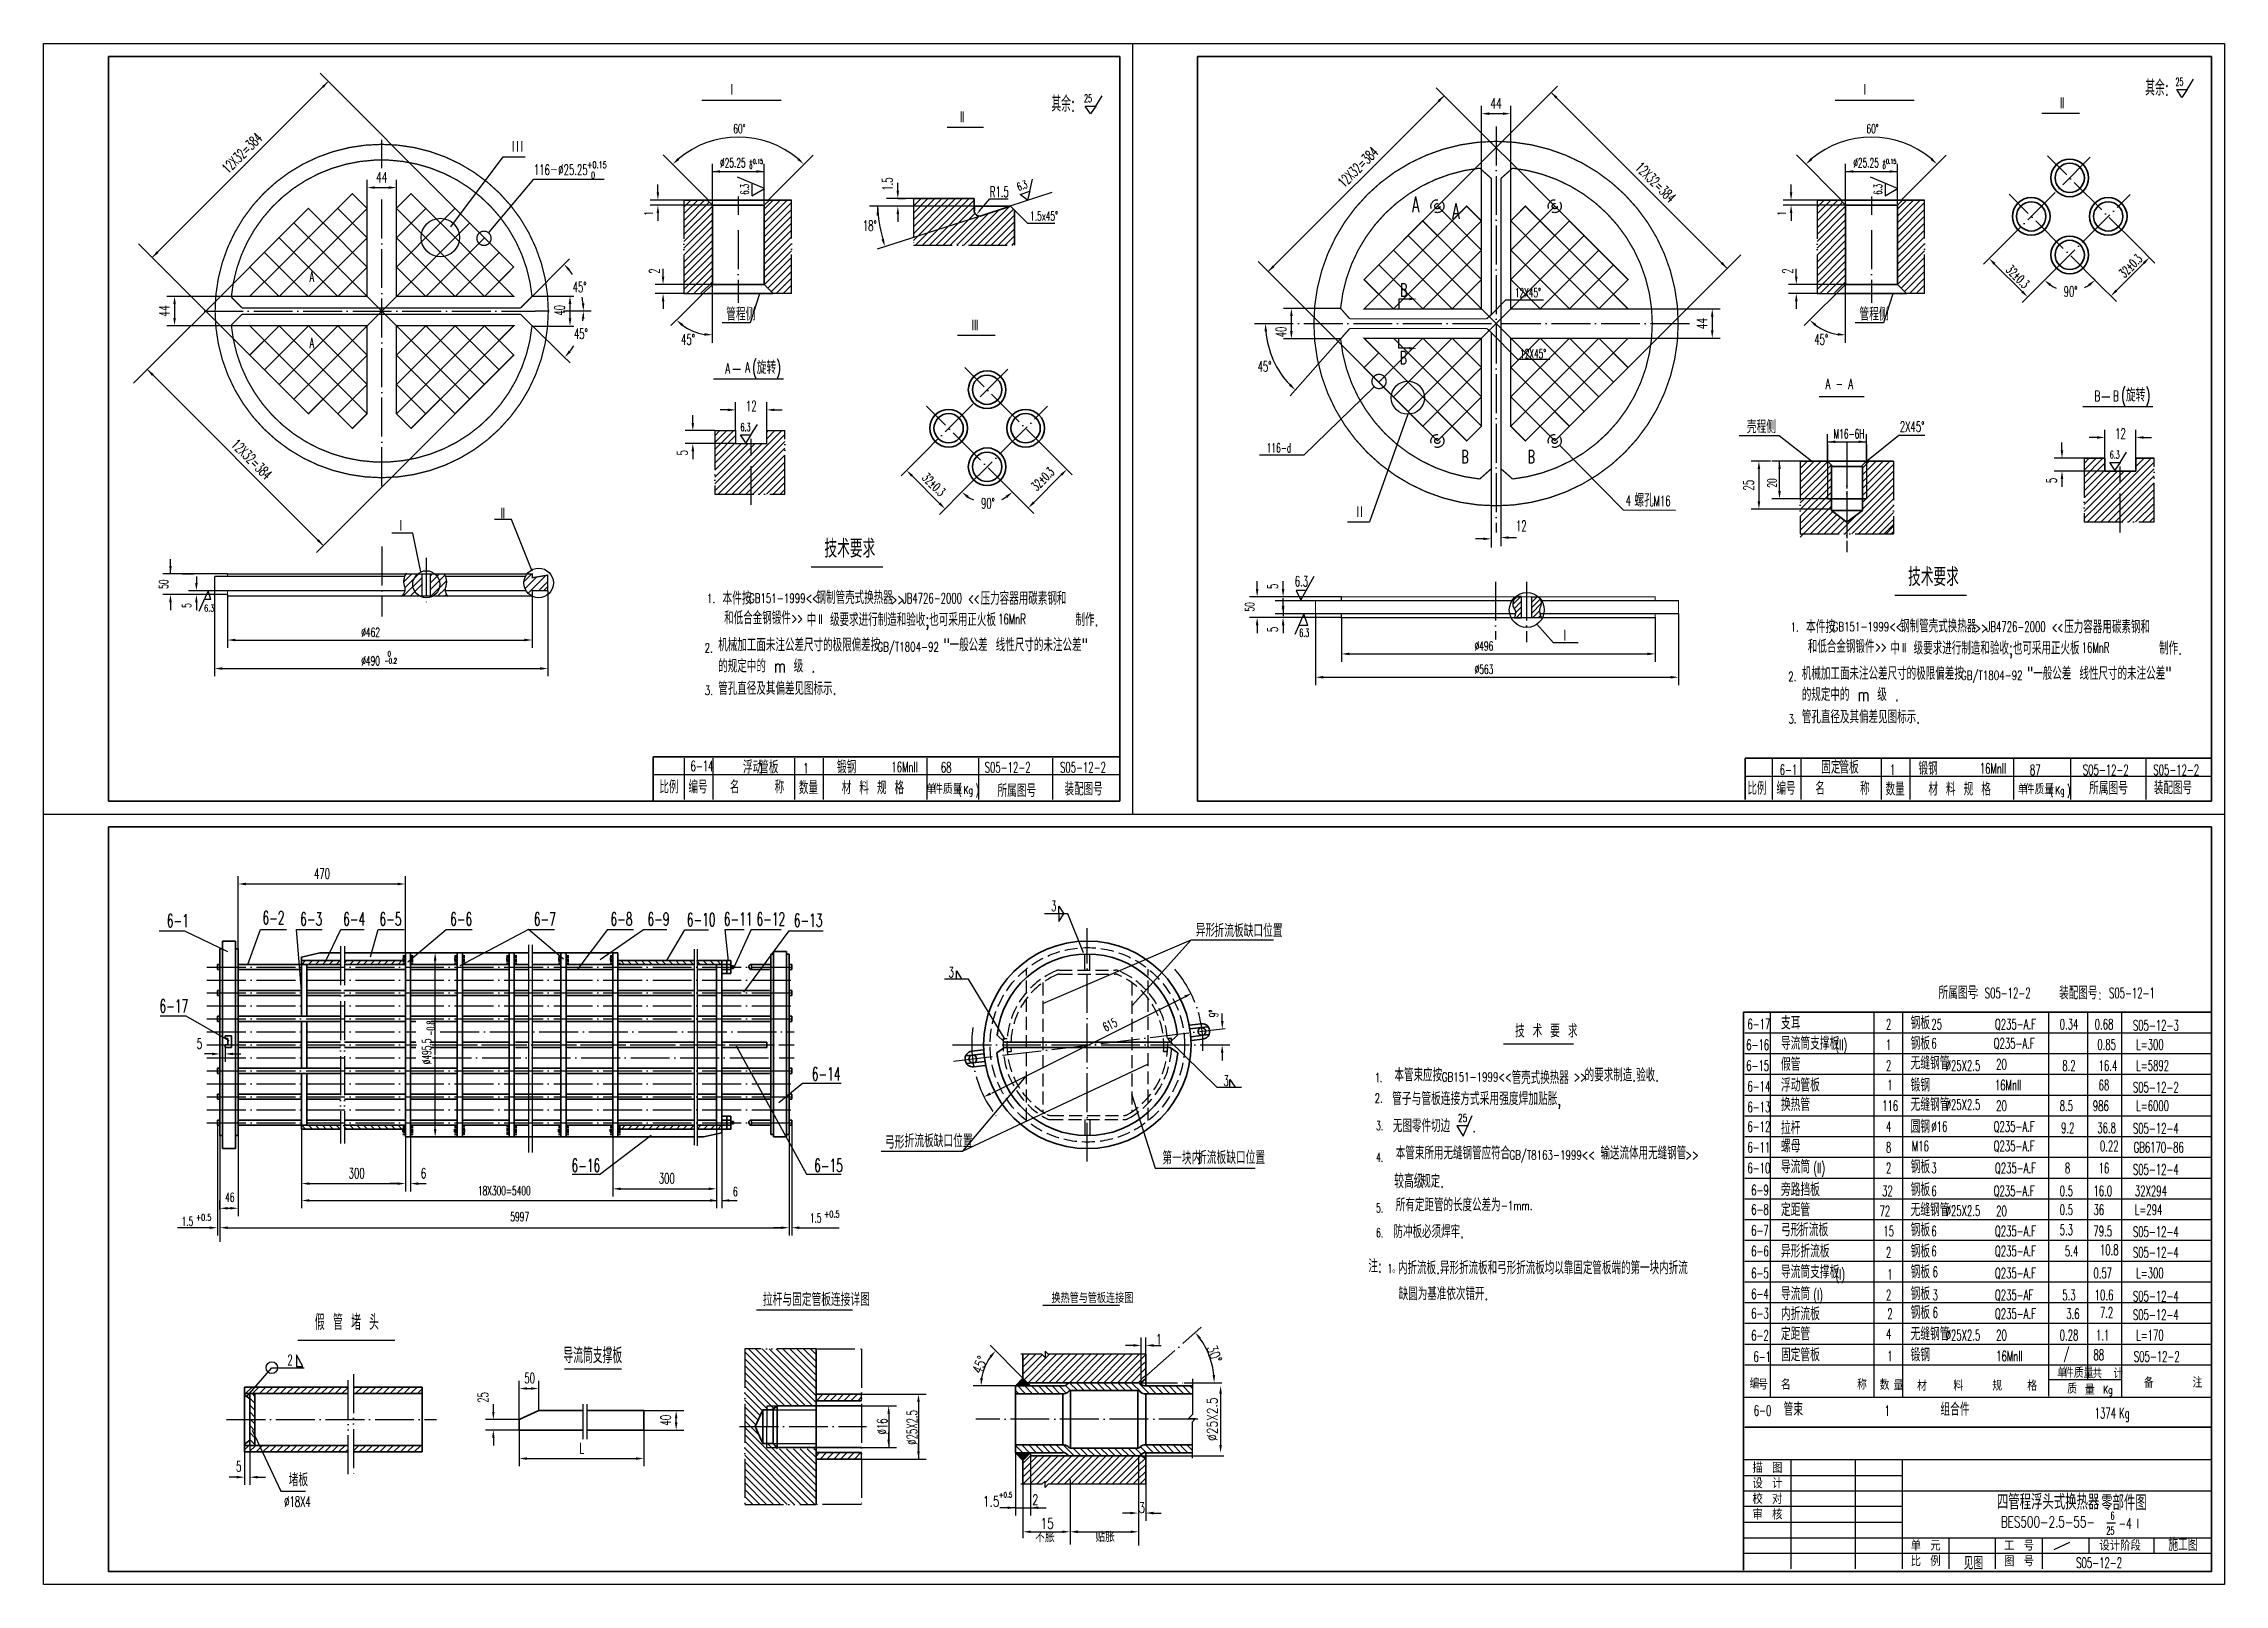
# Model space of a CAD drawing. Extents: x 0 to 841, y 6 to 600.
import ezdxf
from ezdxf.enums import TextEntityAlignment as Align

# ---------------------------------------------------------------- set-up
doc = ezdxf.new("R2010")
doc.units = 0
doc.header["$MEASUREMENT"] = 0
for name, pattern in [('SDHS', [21, 15, -2, 0, -2, 0, -2]), ('XS', [7, 5, -2]), ('ZHXS', [19, 15, -2, 0, -2])]:
    doc.linetypes.add(name, pattern=pattern)
doc.layers.get('0').update_dxf_attribs({"linetype": 'CONTINUOUS'})
for name, color, linetype in [('1', 7, 'ZHXS'), ('2', 7, 'SDHS'), ('3', 7, 'XS'), ('4', 1, 'CONTINUOUS'), ('FRAME', 1, 'CONTINUOUS'), ('TEXT', 6, 'CONTINUOUS')]:
    doc.layers.add(name, color=color, linetype=linetype)
doc.styles.add('FHZ', font='txt', dxfattribs={"width": 0.7, "bigfont": 'hztxt'})
doc.styles.add('HZ', font='txt', dxfattribs={"width": 0.6, "bigfont": 'hztxt'})
doc.styles.add('HZ1', font='TXT1', dxfattribs={"width": 0.65, "bigfont": 'HZTXT'})
doc.styles.add('ROMANC', font='txt', dxfattribs={"width": 0.75, "bigfont": 'hztxt'})

msp = doc.modelspace()

# ---------------------------------------------------------------- texts
for s, height, style, width, p in [('I', 4, 'HZ', 0.6, (264.97, 580.43)), (' 其余:', 6, 'HZ', 0.6, (385.42, 573.78)), ('25', 3, 'HZ', 0.6, (401.22, 577.4)), ('I', 4, 'HZ', 0.6, (701.98, 580.43)), (' 其余:', 6, 'HZ', 0.6, (807.24, 579.96)), ('25', 3, 'HZ', 0.6, (822.12, 583.77)), ('II', 4, 'HZ', 0.6, (353.42, 569.78)), ('II', 4, 'HZ', 0.6, (777.62, 575.18)), ('60%%D', 3.5, 'HZ', 0.6, (265.97, 565.43)), ('60%%D', 3.5, 'HZ', 0.6, (702.98, 565.43)), ('I', 4, 'HZ', 0.6, (180.67, 558.41)), ('I', 4, 'HZ', 0.6, (182.32, 558.41)), ('I', 4, 'HZ', 0.6, (183.97, 558.41)), ('%%C25.25', 3.5, 'HZ', 0.6, (260.84, 552.29)), ('+0.15', 1.8, 'HZ', 0.6, (272.02, 553.68)), ('%%C25.25', 3.5, 'HZ', 0.6, (697.86, 552.29)), ('+0.15', 1.8, 'HZ', 0.6, (709.03, 553.68)), ('116－%%C25.25', 4, 'HZ', 0.6, (189.06, 549.36)), ('+0.15', 2.5, 'HZ', 0.6, (209.62, 552.01)), ('0', 2.5, 'HZ', 0.6, (211.12, 548.01)), ('0', 1.8, 'HZ', 0.6, (272.2, 551.72)), ('0', 1.8, 'HZ', 0.6, (709.22, 551.72)), ('R1.5', 4, 'HZ', 0.6, (364.9, 540.86)), ('A', 6, 'HZ', 0.6, (527.73, 535.01)), ('A', 6, 'HZ', 0.6, (543.23, 532.51)), ('18%%d', 4, 'HZ', 0.6, (315.92, 527.78)), ('1.5x45%%D', 3.5, 'HZ', 0.6, (380.42, 531.78)), ('A', 4, 'HZ', 0.6, (102.5, 508.13)), ('45%%D', 4, 'HZ', 0.6, (204, 504.13)), ('B', 5, 'HZ', 0.6, (523.1, 502.54)), ('12X45%%D', 3.5, 'HZ', 0.6, (567.36, 502.22)), ('90%%d', 4, 'HZ', 0.6, (779, 502.45)), ('管程侧', 5, 'HZ', 0.6, (263.25, 493.24)), ('管程侧', 5, 'HZ', 0.6, (700.27, 493.24)), ('45%%d', 4, 'HZ', 0.6, (204.5, 486.13)), ('45%%D', 4, 'HZ', 0.6, (245.83, 483.93)), ('III', 4, 'HZ', 0.6, (357.95, 489.55)), ('45%%D', 4, 'HZ', 0.6, (682.84, 483.93)), ('A', 4, 'HZ', 0.6, (102.5, 482.63)), ('B ', 5, 'HZ', 0.6, (523.04, 476.48)), ('12X45%%D', 3.5, 'HZ', 0.6, (569.36, 478.72)), ('A', 4, 'HZ', 0.6, (262.92, 472.82)), ('A', 4, 'HZ', 0.6, (270.58, 473.2)), ('(旋转)', 5, 'HZ', 0.6, (273.21, 472.64)), ('A - A', 4, 'HZ', 0.6, (687.19, 466.82)), ('B', 4, 'HZ', 0.6, (790.93, 462.18)), ('B', 4, 'HZ', 0.6, (798.11, 462.18)), ('(旋转)', 5, 'HZ', 0.6, (801.22, 462)), ('12', 4, 'HZ', 0.6, (270.86, 458.3)), ('壳程侧', 5, 'HZ', 0.6, (656.83, 449.82)), ('2X45%%D', 4, 'HZ', 0.6, (715.83, 450.32)), ('116-d', 3.5, 'HZ', 0.6, (471.69, 442.41)), ('M16-6H', 3.5, 'HZ', 0.6, (690.3, 447.82)), ('12', 4, 'HZ', 0.6, (798.87, 447.66)), ('B', 5, 'HZ', 0.6, (546.86, 438.22)), ('B', 5, 'HZ', 0.6, (572.36, 438.22)), ('90%%d', 4, 'HZ', 0.6, (361.5, 420.78)), ('I', 4, 'HZ', 0.6, (506.35, 417.58)), ('I', 4, 'HZ', 0.6, (507.82, 417.58)), ('4', 4, 'HZ', 0.6, (610.15, 421.84)), ('螺孔  ', 5, 'HZ', 0.6, (613.46, 421.46)), ('M16', 4, 'HZ', 0.6, (620.86, 421.72)), ('I', 4, 'HZ', 0.6, (137.33, 412.3)), ('12', 4, 'HZ', 0.6, (567.81, 412.09)), ('技术要求', 7, 'HZ', 0.7, (301.11, 401.84)), ('技术要求', 7, 'HZ', 0.7, (719, 390.86)), ('1.', 3.5, 'HZ', 0.7, (255.8, 384.35)), ('本件按       ', 5, 'HZ', 0.6, (261.78, 383.7)), ('GB151-1999<<', 3.5, 'HZ', 0.7, (272.03, 384.45)), ('钢制管壳式换热器', 5, 'HZ', 0.7, (298.06, 383.96)), ('>>', 3.5, 'HZ', 0.7, (326.7, 383.96)), ('JB4726-2000', 4, 'HZ', 0.6, (331.23, 384.18)), ('<<', 3.5, 'HZ', 0.6, (356.56, 384.18)), ('压力容器用碳素钢和', 5, 'HZ', 0.7, (361.35, 383.63)), ('6.3', 4, 'HZ', 0.6, (482.49, 390.72)), ('6.3', 2.5, 'HZ', 0.6, (61.92, 381.08)), ('和低合金钢锻件', 5, 'HZ', 0.7, (262.45, 376.09)), ('>>', 3.5, 'HZ', 0.6, (288.46, 376.64)), ('中', 5, 'HZ', 0.7, (294.27, 375.35)), ('II', 3.5, 'HZ', 0.7, (298.79, 376.36)), ('级要求进行制造和验收;也可采用正火板         制作.', 5, 'HZ', 0.7, (303.29, 375.43)), ('16MnR', 4, 'HZ', 0.6, (368.09, 376.16)), ('钢制管壳式换热器', 5, 'HZ', 0.7, (715.95, 372.98)), ('%%C462', 3.5, 'HZ', 0.6, (122.5, 371.3)), ('机械加工面未注公差尺寸的极限偏差按', 5, 'HZ', 0.7, (260.16, 365.69)), ('"一般公差 线性尺寸的未注公差"', 5, 'HZ', 0.7, (346.98, 365.69)), ('6.3', 3, 'HZ', 0.6, (484.22, 371.34)), ('I', 4, 'HZ', 0.6, (586.23, 369.94)), ('1.', 3.5, 'HZ', 0.7, (673.69, 373.37)), ('本件按       ', 5, 'HZ', 0.6, (679.68, 372.72)), ('和低合金钢锻件', 5, 'HZ', 0.7, (680.34, 365.11)), ('GB151-1999<<', 3.5, 'HZ', 0.7, (689.92, 373.47)), ('>>', 3.5, 'HZ', 0.7, (744.59, 372.98)), ('JB4726-2000', 4, 'HZ', 0.6, (749.12, 373.2)), ('<<', 3.5, 'HZ', 0.6, (774.45, 373.2)), ('压力容器用碳素钢和', 5, 'HZ', 0.7, (779.24, 372.65)), ('%%C490', 3.5, 'HZ', 0.6, (122.5, 360.3)), ('-0.2', 2, 'HZ', 0.6, (131.5, 361.05)), ('0', 2, 'HZ', 0.6, (132.68, 363.75)), ('2.', 3.5, 'HZ', 0.7, (254.91, 365.25)), ('的规定中的 m 级 .', 5, 'HZ', 0.7, (260.16, 357.54)), ('GB/T1804-92', 3.5, 'HZ', 0.7, (321.55, 365.69)), ('%%C496', 3.5, 'HZ', 0.6, (551.86, 366.04)), ('>>', 3.5, 'HZ', 0.6, (706.35, 365.66)), ('中', 5, 'HZ', 0.7, (712.16, 364.37)), ('II', 3.5, 'HZ', 0.7, (716.68, 365.38)), ('级要求进行制造和验收;也可采用正火板         制作.', 5, 'HZ', 0.7, (721.18, 364.46)), ('16MnR', 4, 'HZ', 0.6, (785.98, 365.18)), ('管孔直径及其偏差见图标示.', 5, 'HZ', 0.7, (260.16, 348.92)), ('%%C563', 3.5, 'HZ', 0.6, (551.86, 357.04)), ('2.', 3.5, 'HZ', 0.7, (672.8, 354.27)), ('机械加工面未注公差尺寸的极限偏差按', 5, 'HZ', 0.7, (678.05, 354.71)), ('GB/T1804-92', 3.5, 'HZ', 0.7, (739.44, 354.71)), ('"一般公差 线性尺寸的未注公差"', 5, 'HZ', 0.7, (764.87, 354.71)), ('3.', 3.5, 'HZ', 0.7, (254.99, 348.9)), ('的规定中的 m 级 .', 5, 'HZ', 0.7, (678.05, 346.56)), ('3.', 3.5, 'HZ', 0.7, (672.88, 337.92)), ('管孔直径及其偏差见图标示.', 5, 'HZ', 0.7, (678.05, 337.94)), ('6-14', 4, 'HZ', 0.6, (249.5, 319.5)), ('浮动', 5, 'HZ', 0.6, (269.71, 318.59)), ('管板', 5, 'HZ', 0.6, (275.92, 318.59)), ('1', 4, 'HZ', 0.6, (292.92, 318.59)), ('锻钢', 5, 'HZ', 0.6, (305.92, 318.59)), ('16MnII', 4, 'HZ', 0.6, (326.92, 319.09)), ('68', 4, 'HZ', 0.6, (346, 319)), ('S05-12-2', 4, 'HZ', 0.6, (362.93, 319)), ('S05-12-2', 4, 'HZ', 0.6, (391.98, 319)), ('6-1', 4, 'HZ', 0.6, (669.5, 318.05)), ('固定', 5, 'HZ', 0.6, (685.5, 318.55)), ('管板', 5, 'HZ', 0.6, (692.5, 318.55)), ('1', 4, 'HZ', 0.6, (712, 318.05)), ('锻钢', 5, 'HZ', 0.6, (723, 318.05)), ('16MnII', 4, 'HZ', 0.6, (746.66, 318.55)), ('87', 4, 'HZ', 0.6, (766, 318)), ('S05-12-2', 4, 'HZ', 0.6, (786.41, 318)), ('S05-12-2', 4, 'HZ', 0.6, (813.58, 318)), ('比例', 5, 'HZ', 0.7, (237.48, 310.92)), ('编号', 5, 'HZ', 0.7, (248.67, 310.92)), ('名    称', 5, 'HZ', 0.7, (264.67, 310.92)), ('数量', 5, 'HZ', 0.7, (291.26, 310.64)), ('材 料 规 格', 5, 'HZ', 0.7, (307.78, 310.64)), ('装配图号', 5, 'HZ', 0.7, (393.72, 310.14)), ('比例', 5, 'HZ', 0.7, (657.06, 310.39)), ('编号', 5, 'HZ', 0.7, (668.25, 310.39)), ('名    称', 5, 'HZ', 0.7, (683.25, 310.39)), ('数量', 5, 'HZ', 0.7, (710.34, 310.11)), ('材 料 规 格', 5, 'HZ', 0.7, (726.86, 310.11)), ('装配图号', 5, 'HZ', 0.7, (813.8, 310.61)), ('470', 4, 'HZ', 0.6, (104.25, 278.02)), ('3', 4, 'HZ', 0.6, (388.5, 265.5)), ('6-1', 5, 'HZ', 0.6, (47.5, 259.39)), ('6-2', 5, 'HZ', 0.6, (84.44, 260.5)), ('6-3', 5, 'HZ', 0.6, (98.98, 260)), ('6-4', 5, 'HZ', 0.6, (115.51, 260)), ('6-5', 5, 'HZ', 0.6, (129.49, 260)), ('6-6', 5, 'HZ', 0.6, (156.8, 260)), ('6-7', 5, 'HZ', 0.6, (189.05, 260)), ('6-8', 5, 'HZ', 0.6, (218.57, 260)), ('6-9', 5, 'HZ', 0.6, (232.87, 260)), ('6-10', 5, 'HZ', 0.6, (248, 259.78)), ('6-11', 5, 'HZ', 0.6, (262.37, 260)), ('6-12', 5, 'HZ', 0.6, (274.88, 260)), ('6-13', 5, 'HZ', 0.6, (289.35, 259.52)), ('异形', 5, 'HZ', 0.6, (444.31, 255.73)), ('折流板缺口位置', 5, 'HZ', 0.6, (451.54, 255.53)), ('3', 4, 'HZ', 0.6, (349, 240)), (':', 4, 'HZ', 0.6, (745.1, 232.86)), ('S05-12-2', 4, 'HZ', 0.6, (748.6, 232)), ('装配图号', 5, 'HZ', 0.7, (777.31, 231.54)), ('S05-12-1', 4, 'HZ', 0.6, (796.49, 231.99)), ('6-17', 5, 'HZ', 0.6, (44.67, 226.47)), (':', 4, 'HZ', 0.6, (792.51, 231.48)), ('技 术 要 求', 5, 'HZ', 0.7, (567.46, 216.89)), ('6-17', 4, 'HZ', 0.6, (657.07, 220)), ('支耳', 5, 'HZ', 0.6, (670, 219.95)), ('2', 4, 'HZ', 0.6, (710.5, 219.95)), ('钢板', 5, 'HZ', 0.6, (720, 219.95)), ('25', 4, 'HZ', 0.6, (728, 219.95)), ('Q235-A.F', 4, 'HZ', 0.6, (752.5, 219.95)), ('0.34', 4, 'HZ', 0.6, (777.5, 219.95)), ('0.68', 4, 'HZ', 0.6, (791, 219.95)), ('S05-12-3', 4, 'HZ', 0.6, (805.72, 219.53)), ('5', 4, 'HZ', 0.6, (59.1, 212.5)), ('6-16', 4, 'HZ', 0.6, (656.57, 212)), ('导流筒支撑板', 5, 'HZ', 0.6, (670, 212.09)), ('(II)', 4, 'HZ', 0.6, (691, 212)), ('1', 4, 'HZ', 0.6, (710.5, 212.09)), ('钢板', 5, 'HZ', 0.6, (720, 212.09)), ('6', 4, 'HZ', 0.6, (728, 212.59)), ('Q235-A.F', 4, 'HZ', 0.6, (752, 212.59)), ('0.85', 4, 'HZ', 0.6, (792, 212.09)), ('L=300', 4, 'HZ', 0.6, (807, 212.09)), ('6-14', 5, 'HZ', 0.6, (296.22, 200.28)), ('3', 4, 'HZ', 0.6, (454.99, 198.18)), ('1.', 3.5, 'HZ', 0.6, (513.52, 199.65)), ('本管束应按', 5, 'HZ', 0.7, (520.93, 199.89)), ('GB151-1999<<', 3.5, 'HZ', 0.7, (539.19, 199.89)), ('管壳式换热器', 5, 'HZ', 0.7, (566.13, 198.87)), ('>>', 3.5, 'HZ', 0.7, (590.06, 199.89)), ('的要求制造.验收.', 5, 'HZ', 0.7, (594.29, 199.89)), ('6-15', 4, 'HZ', 0.6, (656.57, 204)), ('假管', 5, 'HZ', 0.6, (670, 203.99)), ('2', 4, 'HZ', 0.6, (710.5, 203.99)), ('无缝钢管', 5, 'HZ', 0.6, (720, 204.49)), ('%%C25X2.5', 4, 'HZ', 0.6, (733.5, 204.01)), ('20', 4, 'HZ', 0.6, (753, 204.49)), ('8.2', 4, 'HZ', 0.6, (778.5, 203.99)), ('16.4', 4, 'HZ', 0.6, (792.5, 203.99)), ('L=5892', 4, 'HZ', 0.6, (807, 203.99)), ('2.', 3.5, 'HZ', 0.7, (513.28, 191.7)), ('管子与管板连接方式采用强度焊加贴胀,', 5, 'HZ', 0.6, (520.06, 190.75)), ('6-14', 4, 'HZ', 0.6, (657.07, 196)), ('浮动管板', 5, 'HZ', 0.6, (670, 196)), ('换热管', 5, 'HZ', 0.6, (670, 188.5)), ('1', 4, 'HZ', 0.6, (711, 196.5)), ('锻钢', 5, 'HZ', 0.6, (720, 196)), ('无缝钢管', 5, 'HZ', 0.6, (720, 188.5)), ('16MnII', 4, 'HZ', 0.6, (752.5, 196.5)), ('68', 4, 'HZ', 0.6, (792.5, 196.5)), ('S05-12-2', 4, 'HZ', 0.6, (805.72, 195.64)), ('无图零件切边', 5, 'HZ', 0.7, (520.36, 180.31)), ('25', 3, 'HZ', 0.7, (545.46, 184.31)), ('6-13', 4, 'HZ', 0.6, (657.07, 188)), ('拉杆', 5, 'HZ', 0.6, (670, 179.5)), ('116', 4, 'HZ', 0.6, (709, 188.5)), ('圆钢', 5, 'HZ', 0.6, (720, 180)), ('%%C25X2.5', 4, 'HZ', 0.6, (733.5, 188.95)), ('20', 4, 'HZ', 0.6, (753, 188.5)), ('8.5', 4, 'HZ', 0.6, (777.5, 188.5)), ('986', 4, 'HZ', 0.6, (790.27, 188.5)), ('L=6000', 4, 'HZ', 0.6, (807, 188.5)), ('弓形', 5, 'HZ', 0.6, (324.48, 173.97)), ('折流板缺口位置', 5, 'HZ', 0.6, (332.02, 174.5)), ('3.', 3.5, 'HZ', 0.6, (513.88, 181.09)), ('.', 5, 'HZ', 0.7, (550.96, 180.31)), ('6-12', 4, 'HZ', 0.6, (657.07, 180.5)), ('螺母', 5, 'HZ', 0.6, (670, 172.5)), ('4', 4, 'HZ', 0.6, (710.5, 180.5)), ('M16', 4, 'HZ', 0.6, (720.5, 173)), ('%%C16', 4, 'HZ', 0.6, (728, 180.5)), ('Q235-A.F', 4, 'HZ', 0.6, (752, 180.5)), ('Q235-A.F', 4, 'HZ', 0.6, (752, 173)), ('9.2', 4, 'HZ', 0.6, (778, 180)), ('36.8', 4, 'HZ', 0.6, (792, 180)), ('0.22', 4, 'HZ', 0.6, (793, 173)), ('S05-12-4', 4, 'HZ', 0.6, (805.72, 179.79)), ('6-16', 5, 'HZ', 0.6, (203.61, 165)), ('6-15', 5, 'HZ', 0.6, (297.15, 165)), ('第一块内', 5, 'HZ', 0.6, (431.45, 167.89)), ('折流板缺口位置', 5, 'HZ', 0.6, (444.81, 168.06)), ('4.', 3.5, 'HZ', 0.6, (513.88, 168.9)), ('本管束所用无缝钢管应符合', 5, 'HZ', 0.7, (521.46, 169.81)), ('GB/T8163-1999<<', 3.5, 'HZ', 0.7, (565.27, 169.81)), ('输送流体用无缝钢管', 5, 'HZ', 0.7, (600.39, 169.81)), ('>>', 3.5, 'HZ', 0.7, (633.19, 169.81)), ('6-11', 4, 'HZ', 0.6, (657.07, 172.5)), ('6-10', 4, 'HZ', 0.6, (657.07, 164.5)), ('导流筒', 5, 'HZ', 0.6, (670, 164.5)), ('(II)', 4, 'HZ', 0.6, (682.5, 164.5)), ('8', 4, 'HZ', 0.6, (710.5, 172.5)), ('2', 4, 'HZ', 0.6, (710.5, 164.5)), ('钢板', 5, 'HZ', 0.6, (720, 164.5)), ('3', 4, 'HZ', 0.6, (728, 164.5)), ('Q235-A.F', 4, 'HZ', 0.6, (752.5, 164.5)), ('8', 4, 'HZ', 0.6, (779.5, 164.5)), ('16', 4, 'HZ', 0.6, (792.5, 164.5)), ('GB6170-86', 4, 'HZ', 0.6, (806, 172.5)), ('300', 4, 'HZ', 0.6, (117.64, 162.5)), ('6', 4, 'HZ', 0.6, (145.5, 162.5)), ('300', 4, 'HZ', 0.6, (237.22, 160.5)), ('规定.', 5, 'HZ', 0.7, (531.26, 158.92)), ('6-9', 4, 'HZ', 0.6, (658.5, 156)), ('旁路挡板', 5, 'HZ', 0.6, (670, 155.68)), ('钢板', 5, 'HZ', 0.6, (720, 155.68)), ('S05-12-4', 4, 'HZ', 0.6, (805.72, 163.95)), ('46', 3.5, 'HZ', 0.6, (70, 153.5)), ('18X300=5400', 3.5, 'HZ', 0.6, (167.5, 156)), ('6', 3.5, 'HZ', 0.6, (265.85, 155.66)), ('5.', 3.5, 'HZ', 0.6, (513.88, 149.33)), ('所有定距管的长度公差为', 5, 'HZ', 0.7, (521.46, 149.81)), ('-1mm.', 3.5, 'HZ', 0.7, (561.97, 150.31)), ('6-8', 4, 'HZ', 0.6, (658.5, 148.5)), ('定距管', 5, 'HZ', 0.6, (670, 147.93)), ('72', 4, 'HZ', 0.6, (708, 147.93)), ('32', 4, 'HZ', 0.6, (709, 155.68)), ('无缝钢管', 5, 'HZ', 0.6, (720, 147.93)), ('6', 4, 'HZ', 0.6, (728, 155.68)), ('%%C25X2.5', 4, 'HZ', 0.6, (733.5, 148.04)), ('Q235-A.F', 4, 'HZ', 0.6, (752, 155.68)), ('20', 4, 'HZ', 0.6, (753, 147.93)), ('0.5', 4, 'HZ', 0.6, (777.5, 155.68)), ('0.5', 4, 'HZ', 0.6, (777.5, 148.43)), ('36', 4, 'HZ', 0.6, (790.5, 148.43)), ('16.0', 4, 'HZ', 0.6, (790.5, 155.68)), ('32X294', 4, 'HZ', 0.6, (806.5, 155.68)), ('L=294', 4, 'HZ', 0.6, (806.5, 148.43)), ('1.5', 3.5, 'HZ', 0.6, (53.21, 144.23)), ('+0.5', 2.5, 'HZ', 0.6, (58.71, 146.23)), ('5997', 3.5, 'HZ', 0.6, (180, 146)), ('1.5', 3.5, 'HZ', 0.6, (295.48, 145.5)), ('+0.5', 2.5, 'HZ', 0.6, (300.98, 147.5)), ('6.', 3.5, 'HZ', 0.6, (513.88, 139.83)), ('防冲板必须焊牢.', 5, 'HZ', 0.7, (520.56, 139.51)), ('6-7', 4, 'HZ', 0.6, (658.5, 140.5)), ('弓形', 5, 'HZ', 0.6, (670, 140.18)), ('折流板', 5, 'HZ', 0.6, (677, 140.18)), ('15', 4, 'HZ', 0.6, (709.5, 140.18)), ('钢板', 5, 'HZ', 0.6, (720, 140.18)), ('6', 4, 'HZ', 0.6, (728, 140.18)), ('Q235-A.F', 4, 'HZ', 0.6, (752.5, 140.18)), ('5.3', 4, 'HZ', 0.6, (777.5, 140.68)), ('79.5', 4, 'HZ', 0.6, (790.5, 140.18)), ('S05-12-4', 4, 'HZ', 0.6, (805.72, 139.94)), ('6-6', 4, 'HZ', 0.6, (658.5, 132.5)), ('异形折流板', 5, 'HZ', 0.6, (670, 131.98)), ('2', 4, 'HZ', 0.6, (710.5, 131.98)), ('钢板', 5, 'HZ', 0.6, (720, 131.98)), ('6', 4, 'HZ', 0.6, (728, 132.48)), ('Q235-A.F', 4, 'HZ', 0.6, (752.5, 132.48)), ('5.4', 4, 'HZ', 0.6, (779.5, 132.48)), ('10.8', 4, 'HZ', 0.6, (793, 132.98)), ('S05-12-4', 4, 'HZ', 0.6, (805.72, 131.99)), ('注:', 5, 'HZ', 0.7, (510.89, 126.24)), ('1。', 3.5, 'HZ', 0.6, (518.3, 126.01)), ('内折流板.异形折流板和弓形折流板均以靠固定管板端的第一块内折流', 5, 'HZ', 0.7, (522.29, 125.56)), ('6-5', 4, 'HZ', 0.6, (658.5, 124)), ('导流筒支撑板', 5, 'HZ', 0.6, (670, 124)), ('(I)', 4, 'HZ', 0.6, (691, 123.5)), ('1', 4, 'HZ', 0.6, (711, 123.5)), ('钢板', 5, 'HZ', 0.6, (720, 124)), ('6', 4, 'HZ', 0.6, (728.5, 124.5)), ('Q235-A.F', 4, 'HZ', 0.6, (752.5, 124)), ('0.57', 4, 'HZ', 0.6, (790.5, 124)), ('L=300', 4, 'HZ', 0.6, (807, 124)), ('拉杆与固定管板连接详图', 5, 'HZ', 0.6, (277.39, 113.31)), ('换热管与管板连接图', 4, 'HZ1', 0.65, (388.67, 114.45)), ('缺圆为基准依次错开.', 5, 'HZ', 0.7, (522.57, 115.56)), ('6-4', 4, 'HZ', 0.6, (658.5, 116)), ('导流筒', 5, 'HZ', 0.6, (670, 115.57)), ('(I)', 4, 'HZ', 0.6, (682.5, 115.57)), ('2', 4, 'HZ', 0.6, (710.5, 115.57)), ('钢板', 5, 'HZ', 0.6, (720, 115.57)), ('3', 4, 'HZ', 0.6, (728.5, 115.57)), ('Q235-AF', 4, 'HZ', 0.6, (752.5, 115.57)), ('5.3', 4, 'HZ', 0.6, (778.5, 115.57)), ('10.6', 4, 'HZ', 0.6, (791, 115.57)), ('S05-12-4', 4, 'HZ', 0.6, (805.72, 115.1)), ('假 管 堵 头', 6, 'HZ', 0.6, (104.6, 104.07)), ('6-3', 4, 'HZ', 0.6, (658.5, 108.5)), ('内折流板', 5, 'HZ', 0.6, (670, 107.82)), ('2', 4, 'HZ', 0.6, (711, 108.32)), ('钢板', 5, 'HZ', 0.6, (720, 108.32)), ('6', 4, 'HZ', 0.6, (728.5, 108.82)), ('Q235-A.F', 4, 'HZ', 0.6, (752.5, 108.32)), ('3.6', 4, 'HZ', 0.6, (780, 108.32)), ('7.2', 4, 'HZ', 0.6, (793, 108.82)), ('S05-12-4', 4, 'HZ', 0.6, (805.72, 107.94)), ('6-2', 4, 'HZ', 0.6, (658.5, 100)), ('定距管', 5, 'HZ', 0.6, (670, 100.07)), ('4', 4, 'HZ', 0.6, (710.5, 100.57)), ('无缝钢管', 5, 'HZ', 0.6, (720, 100.07)), ('%%C25X2.5', 4, 'HZ', 0.6, (733.5, 100.07)), ('20', 4, 'HZ', 0.6, (753, 100.07)), ('0.28', 4, 'HZ', 0.6, (777.5, 100.07)), ('1.1', 4, 'HZ', 0.6, (791.5, 100.07)), ('L=170', 4, 'HZ', 0.6, (807, 100.07)), ('2', 4, 'HZ', 0.6, (94.01, 90.54)), ('导流筒支撑板', 6, 'HZ', 0.6, (200.44, 91.26)), ('6-1', 4, 'HZ', 0.6, (659.37, 91.78)), ('固定管板', 5, 'HZ', 0.6, (670, 92)), ('1', 4, 'HZ', 0.6, (711, 92)), ('锻钢', 5, 'HZ', 0.6, (720, 92)), ('16MnII', 4, 'HZ', 0.6, (753, 92)), ('/', 4, 'HZ', 0.6, (779, 93)), ('88', 4, 'HZ', 0.6, (790.5, 92.5)), ('S05-12-2', 4, 'HZ', 0.6, (806.07, 91.84)), ('50', 4, 'HZ', 0.6, (185.39, 83.51)), ('编  ', 4, 'HZ', 0.7, (657.93, 81.48)), ('号  名          ', 4, 'HZ', 0.7, (661.2, 81.09)), ('称', 4, 'HZ', 0.7, (699.37, 81.09)), ('数', 4, 'HZ', 0.7, (708.05, 80.97)), ('量', 4, 'HZ', 0.7, (713.4, 80.76)), ('材', 4, 'HZ', 0.7, (722.5, 80.65)), ('料', 4, 'HZ', 0.7, (736.5, 80.65)), ('规', 4, 'HZ', 0.7, (751.5, 80.65)), ('格', 4, 'HZ', 0.7, (765, 80.65)), ('共  ', 4, 'HZ', 0.7, (790.11, 85.36)), ('计', 4, 'HZ', 0.7, (798.2, 85.36)), ('备  ', 4, 'HZ', 0.7, (809.96, 81.76)), ('注', 4, 'HZ', 0.7, (828.73, 81.87)), ('管束', 5, 'HZ', 0.6, (671, 71)), ('组合件', 5, 'HZ', 0.6, (731.5, 71)), ('量', 4, 'HZ', 0.7, (787.2, 79.15)), ('Kg', 3, 'HZ', 0.7, (794.32, 79.54)), ('6-0', 4, 'HZ', 0.6, (659.5, 71)), ('1', 4, 'HZ', 0.6, (710, 71)), ('1374', 4, 'HZ', 0.6, (791, 70)), ('Kg', 4, 'HZ', 0.6, (800.37, 70.03)), ('L', 4, 'HZ', 0.6, (206.64, 56.51)), ('堵板', 5, 'HZ', 0.6, (94.5, 43.82)), ('%%C18X4', 4, 'HZ', 0.6, (92.77, 35.9)), ('+0.5', 2, 'HZ1', 0.65, (368.4, 39.5)), ('2', 4, 'HZ1', 0.65, (381.34, 36.63)), ('四管程浮头式换热器', 5.85, 'ROMANC', 0.75, (753.28, 34.86)), ('零部件图', 5.85, 'ROMANC', 0.75, (793.49, 34.57)), ('6', 3, 'HZ', 0.6, (797.11, 31)), ('BES500-2.5-55-', 4.2, 'HZ1', 0.7, (754.78, 27.98)), ('25', 3, 'HZ', 0.6, (795.49, 25.2)), ('-4', 4.2, 'HZ', 0.6, (800.28, 27.37)), ('I', 3.6, 'FHZ', 0.7, (807.23, 27.66)), ('见图', 5, 'HZ', 0.6, (740.48, 11.7)), ('施工图', 5, 'HZ', 0.6, (819.39, 18.87)), ('S05-12-2', 4, 'HZ', 0.6, (783.84, 12.34))]:
    msp.add_text(s, height=height, dxfattribs=dict(style=style, width=width)).set_placement(p)
for s, style, width, p in [('44', 'HZ1', 0.65, (560.12, 577)), ('44', 'HZ1', 0.65, (130.38, 548.5)), ('45%%D', 'HZ', 0.6, (470.83, 475.54)), ('5', 'HZ', 0.6, (75.25, 51.47))]:
    msp.add_text(s, height=4, dxfattribs=dict(style=style, width=width)).set_placement(p, align=Align.MIDDLE_CENTER)
at = {"style": 'HZ', "width": 0.6}
for s, height, rotation, p in [('12X32=384', 4, 45, (71.16, 549.62)), ('12X32=384', 4, 45, (501.5, 544.19)), ('1.5', 4, 90, (327.42, 543.28)), ('12X32=384', 4, 315, (613.49, 551.92)), ('6.3', 3.2, 90, (271.96, 541.77)), ('6.3', 3.2, 90, (708.97, 541.77)), ('1', 3.2, 90, (234.89, 533.7)), ('1', 3.2, 90, (671.9, 533.7)), ('2', 4, 90, (237.53, 511.3)), ('2', 4, 90, (674.55, 511.3)), ('32%%p0.3', 3.5, 315, (756.5, 512.5)), ('32%%p0.3', 3.5, 45, (802.5, 509.5)), ('40', 4, 90, (201, 495.11)), ('12X32=384', 4, 315, (72.09, 445.11)), ('5', 4, 90, (248.36, 441.2)), ('32%%p0.3', 3.5, 315, (338.5, 432.33)), ('32%%p0.3', 3.5, 45, (383, 427.33)), ('20', 3.5, 90, (668.33, 428.82)), ('5', 4, 90, (776.37, 430.56)), ('50', 3.5, 90, (48, 389.8)), ('5', 4, 90, (475.99, 389.72)), ('5', 3.5, 90, (56.92, 382.48)), ('50', 3.5, 90, (466.86, 381.04)), ('5', 4, 90, (475.99, 373.12)), ('9%%d', 3.5, 90, (452.95, 224.63)), ('-0.8', 3, 90, (150.76, 217.5)), ('615', 3.5, 26.57985, (409.63, 218.95)), ('%%c495.5', 3.5, 90, (149.5, 206.5)), ('25', 4, 90, (171.44, 76.01)), ('40', 4, 90, (241.94, 67.26)), ('%%C16', 4, 90, (325.39, 63.81)), ('%%c25X2.5', 4, 90, (336.89, 59.81))]:
    msp.add_text(s, height=height, rotation=rotation, dxfattribs=at).set_placement(p)
for s, style, width, p in [('44', 'HZ1', 0.65, (46.5, 496.91)), ('40', 'HZ', 0.6, (477.19, 488.82)), ('44', 'HZ1', 0.65, (639.5, 492.07)), ('25', 'HZ', 0.6, (657.5, 429.75))]:
    msp.add_text(s, height=4, rotation=90, dxfattribs=dict(style=style, width=width)).set_placement(p, align=Align.MIDDLE_CENTER)
at = {"style": 'HZ', "text_generation_flag": 2, "width": 0.6}
msp.add_text('II', height=4, dxfattribs=at).set_placement((177.92, 417.08))
at = {"style": 'HZ'}
for s, p in [('描 图', (664.79, 49)), ('设 计', (664.79, 43)), ('校 对', (664.79, 37)), ('审 核', (664.79, 31)), ('单 元', (725.79, 19)), ('比 例', (725.79, 13)), ('工 号', (761.79, 19)), ('图 号', (761.79, 13)), ('设计阶段', (800.79, 19))]:
    msp.add_text(s, height=4, dxfattribs=at).set_placement(p, align=Align.CENTER)
at = {"char_height": 4, "attachment_point": 5, "style": 'ROMANC'}
for s, insert in [('\\A1;1', (430.09, 100.45)), ('\\A1;1.5', (365.43, 38.02)), ('\\A1;3', (423.53, 35.58)), ('\\A1;不胀', (386.16, 24.23)), ('\\A1;15', (387.01, 29.47)), ('\\A1;贴胀', (409.38, 24.34))]:
    msp.add_mtext(s, dxfattribs=dict(at, insert=insert))
for s, insert, rotation in [('45%%D', (361.03, 90.63), 67.5), ('%%c25X2.5', (450.67, 69.64), 90)]:
    msp.add_mtext(s, dxfattribs=dict(at, insert=insert, rotation=rotation))
at = {"layer": '1', "insert": (451.49, 94.85), "char_height": 4, "attachment_point": 5, "rotation": 290.75251, "style": 'ROMANC'}
msp.add_mtext('30%%D', dxfattribs=at)
at = {"layer": 'TEXT', "style": 'HZ', "width": 0.6}
msp.add_text('较高级', height=5.5, dxfattribs=at).set_placement((520.81, 158.67))

# ---------------------------------------------------------------- blocks, each defined once
blk = doc.blocks.new('*X0')
at = {"color": 0}
for p, q in [((345, 58.62), (346.38, 60)), ((346.53, 57.5), (349.03, 60)), ((349.18, 57.5), (351.68, 60)), ((351.83, 57.5), (354.33, 60)), ((354.48, 57.5), (356.98, 60)), ((357.14, 57.5), (359.64, 60)), ((359.79, 57.5), (362.29, 60)), ((362.44, 57.5), (362.5, 57.56))]:
    blk.add_line(p, q, dxfattribs=at)
blk = doc.blocks.new('*X1')
at = {"color": 0}
for p, q in [((345, 79.83), (347.67, 82.5)), ((345, 82.49), (345.01, 82.5)), ((347.82, 80), (350.32, 82.5)), ((350.47, 80), (352.97, 82.5)), ((353.12, 80), (355.62, 82.5)), ((355.77, 80), (358.27, 82.5)), ((358.42, 80), (360.92, 82.5)), ((361.07, 80), (362.5, 81.43))]:
    blk.add_line(p, q, dxfattribs=at)
blk = doc.blocks.new('*X2')
at = {"color": 0}
for p, q in [((338.31, 78), (317.5, 98.81)), ((335.66, 78), (317.5, 96.16)), ((333.01, 78), (317.5, 93.51)), ((340.96, 78), (318.96, 100)), ((343.61, 78), (321.61, 100)), ((345, 79.26), (324.26, 100)), ((345, 81.92), (326.92, 100)), ((345, 84.57), (329.57, 100)), ((345, 87.22), (332.22, 100)), ((345, 89.87), (334.87, 100)), ((345, 92.52), (337.52, 100)), ((345, 95.17), (340.17, 100)), ((345, 97.83), (342.83, 100)), ((330.35, 78), (317.5, 90.85)), ((328.69, 77.02), (317.5, 88.2)), ((326.55, 76.5), (317.5, 85.55)), ((324.31, 76.09), (317.5, 82.9)), ((323.47, 74.27), (317.5, 80.25)), ((322.64, 72.46), (317.5, 77.6)), ((321.8, 70.65), (317.5, 74.94)), ((322.96, 66.83), (317.5, 72.29)), ((345, 42.14), (317.5, 69.64)), ((344.49, 40), (317.5, 66.99)), ((341.84, 40), (317.5, 64.34)), ((339.19, 40), (317.5, 61.69)), ((336.53, 40), (317.5, 59.03)), ((345, 44.79), (326.29, 63.5)), ((345, 47.44), (330.94, 61.5)), ((345, 50.1), (333.6, 61.5)), ((345, 52.75), (336.25, 61.5)), ((345, 55.4), (338.9, 61.5)), ((345, 58.05), (341.55, 61.5)), ((345, 60.7), (344.2, 61.5)), ((333.88, 40), (317.5, 56.38)), ((331.23, 40), (317.5, 53.73)), ((328.58, 40), (317.5, 51.08)), ((325.93, 40), (317.5, 48.43)), ((323.28, 40), (317.5, 45.78)), ((320.62, 40), (317.5, 43.12)), ((317.97, 40), (317.5, 40.47))]:
    blk.add_line(p, q, dxfattribs=at)
blk = doc.blocks.new('*X4')
at = {"color": 0}
for p, q in [((663, 535.72), (670.28, 543)), ((663, 538.37), (667.63, 543)), ((663, 541.02), (664.98, 543)), ((663, 533.07), (671, 541.07)), ((663, 530.42), (671, 538.42)), ((664.34, 518.5), (688.84, 543)), ((666.99, 518.5), (690, 541.51)), ((669.64, 518.5), (690, 538.86)), ((683, 539.81), (686.19, 543)), ((683, 542.46), (683.54, 543)), ((663, 519.81), (681.19, 538)), ((663, 522.46), (678.54, 538)), ((663, 525.11), (675.89, 538)), ((663, 527.77), (673.23, 538)), ((672.3, 518.5), (690, 536.2)), ((674.95, 518.5), (690, 533.55)), ((677.6, 518.5), (690, 530.9)), ((680.25, 518.5), (690, 528.25)), ((682.9, 518.5), (690, 525.6)), ((685.55, 518.5), (690, 522.95)), ((688.21, 518.5), (690, 520.29))]:
    blk.add_line(p, q, dxfattribs=at)
blk = doc.blocks.new('*X3')
at = {"color": 0}
for p, q in [((356.5, 483.78), (372.72, 500)), ((356.5, 486.43), (370.07, 500)), ((356.5, 489.08), (367.42, 500)), ((356.5, 491.73), (364.77, 500)), ((356.5, 494.39), (362.11, 500)), ((356.5, 497.04), (359.46, 500)), ((356.5, 499.69), (356.81, 500)), ((357.37, 482), (375.37, 500)), ((360.02, 482), (378.02, 500)), ((362.68, 482), (380, 499.32)), ((365.33, 482), (380, 496.67)), ((378.59, 482), (393.39, 496.81)), ((367.98, 482), (380.06, 494.08)), ((370.63, 482), (381.69, 493.06)), ((373.28, 482), (385.59, 494.31)), ((375.93, 482), (389.49, 495.56)), ((381.24, 482), (395.12, 495.88)), ((383.89, 482), (395.5, 493.61)), ((386.54, 482), (395.5, 490.96)), ((389.19, 482), (395.5, 488.31)), ((391.84, 482), (395.5, 485.66)), ((394.5, 482), (395.5, 483))]:
    blk.add_line(p, q, dxfattribs=at)
blk = doc.blocks.new('*X5')
at = {"color": 0}
for p, q in [((84.55, 241), (86.05, 242.5)), ((87.2, 241), (88.7, 242.5)), ((89.86, 241), (91.36, 242.5)), ((92.51, 241), (94.01, 242.5)), ((95.16, 241), (96.66, 242.5)), ((97.81, 241), (99.31, 242.5)), ((100.46, 241), (101.96, 242.5)), ((103.11, 241), (104.61, 242.5)), ((105.77, 241), (107.27, 242.5)), ((108.42, 241), (109.92, 242.5)), ((111.07, 241), (112.57, 242.5)), ((113.72, 241), (115.22, 242.5)), ((116.37, 241), (117.87, 242.5)), ((119.02, 241), (120.52, 242.5)), ((121.68, 241), (123.18, 242.5))]:
    blk.add_line(p, q, dxfattribs=at)
blk = doc.blocks.new('C4Z')
for p, q in [((0.5, 0), (-1.5, 3)), ((-1.5, 3), (2.5, 3)), ((2.5, 3), (0.5, 0)), ((2.5, 3), (5, 7))]:
    blk.add_line(p, q)
at = {"style": 'HZ', "width": 0.6}
blk.add_text('6.3', height=3, dxfattribs=at).set_placement((-1.5, 4.5))
blk = doc.blocks.new('B')
at = {"style": 'HZ1', "width": 0.65}
blk.add_text('所属图号', height=5, dxfattribs=at).set_placement((-21.16, 1))
blk = doc.blocks.new('*X8')
at = {"color": 0}
for p, q in [((534, 126.26), (532, 128.26)), ((534, 128.91), (532.91, 130)), ((534, 123.61), (532, 125.61)), ((534, 120.96), (532, 122.96)), ((534, 118.31), (532, 120.31)), ((534, 115.65), (532, 117.65)), ((534, 113), (532, 115)), ((534, 110.35), (532, 112.35))]:
    blk.add_line(p, q, dxfattribs=at)
blk = doc.blocks.new('D')
at = {"style": 'HZ'}
for s, height, width, p in [('单  ', 4, 0.7, (2.95, 4.05)), ('件质量', 4, 0.7, (5.59, 4.05)), ('(', 3.5, 0.6, (15.27, 4.16)), ('Kg', 3, 0.7, (17.36, 4.1)), (')', 3.5, 0.6, (22, 3.89))]:
    blk.add_text(s, height=height, dxfattribs=dict(at, width=width)).set_placement(p)
blk = doc.blocks.new('F')
at = {"style": 'HZ', "width": 0.7}
for s, p in [('单  ', (7.05, 14.32)), ('件质量', (9.68, 14.32)), ('质', (10.9, 8.18))]:
    blk.add_text(s, height=4, dxfattribs=at).set_placement(p)
blk = doc.blocks.new('*X18')
at = {"color": 0}
for p, q in [((663, 535.72), (670.28, 543)), ((663, 538.37), (667.63, 543)), ((663, 541.02), (664.98, 543)), ((663, 533.07), (671, 541.07)), ((663, 530.42), (671, 538.42)), ((664.34, 518.5), (688.84, 543)), ((666.99, 518.5), (690, 541.51)), ((669.64, 518.5), (690, 538.86)), ((683, 539.81), (686.19, 543)), ((683, 542.46), (683.54, 543)), ((663, 519.81), (681.19, 538)), ((663, 522.46), (678.54, 538)), ((663, 525.11), (675.89, 538)), ((663, 527.77), (673.23, 538)), ((672.3, 518.5), (690, 536.2)), ((674.95, 518.5), (690, 533.55)), ((677.6, 518.5), (690, 530.9)), ((680.25, 518.5), (690, 528.25)), ((682.9, 518.5), (690, 525.6)), ((685.55, 518.5), (690, 522.95)), ((688.21, 518.5), (690, 520.29))]:
    blk.add_line(p, q, dxfattribs=at)

# ---------------------------------------------------------------- hatches: boundary and pattern name
h = msp.add_hatch()
h.set_pattern_fill('ANSI37', color=256, scale=1.4, style=0)
h.set_pattern_definition([(45, (202.77253, -307.3653), (-0.12374369, 0.12374369), []), (135, (202.77253, -307.3653), (-0.12374369, -0.12374369), [])])
h.paths.add_polyline_path([(377.68, 85.46), (374.82, 82.6), (380.55, 82.6)])
h = msp.add_hatch()
h.set_pattern_fill('ANSI31', color=256, scale=15, angle=90, style=0)
h.set_pattern_definition([(135, (127.8104, -483.662), (-1.325825, -1.325825), [])])
h.paths.add_polyline_path([(396.03, 83.76), (395.84, 83.76, 0.127852), (394.79, 83.36, -0.34091), (393.03, 82.52), (374.78, 82.52), (374.78, 79.52), (393.03, 79.52, 0.226165), (395.05, 80.16, -0.230026), (396.03, 80.76), (422.03, 80.76, -0.230026), (423, 80.16, 0.226165), (425.03, 79.52), (443.03, 79.52), (443.03, 82.52), (425.03, 82.52, -0.34091), (423.26, 83.36, 0.127852), (422.22, 83.76)])
h.paths.add_polyline_path([(422.03, 55.52), (422.22, 55.52, 0.127852), (423.26, 55.91, -0.34091), (425.03, 56.76), (442.92, 56.76), (442.92, 59.76), (425.03, 59.76, 0.226165), (423, 59.11, -0.230026), (422.03, 58.52), (396.03, 58.52, -0.230026), (395.05, 59.11, 0.226165), (393.03, 59.76), (374.78, 59.76), (374.78, 56.76), (393.03, 56.76, -0.34091), (394.79, 55.91, 0.127852), (395.84, 55.52)])
h = msp.add_hatch()
h.set_pattern_fill('ANSI37', color=256, scale=1.4, style=0)
h.set_pattern_definition([(315, (202.77253, 446.63964), (-0.12374369, -0.12374369), []), (225, (202.77253, 446.63964), (-0.12374369, 0.12374369), [])])
h.paths.add_polyline_path([(377.68, 53.81), (374.82, 56.68), (380.55, 56.68)])

# ---------------------------------------------------------------- linework, layer by layer
for p, q in [((0, 6), (0, 600)), ((0, 600), (841, 600)), ((420, 303), (420, 600)), ((841, 600), (841, 6)), ((42.18, 517.81), (109.48, 585.11)), ((158.67, 536.5), (106.59, 588.58)), ((531.84, 531.67), (583.83, 583.66)), ((588.41, 531.67), (537.08, 583)), ((581.69, 580.89), (648.96, 513.62)), ((822.62, 582.27), (826.62, 582.27)), ((824.62, 579.27), (822.62, 582.27)), ((826.62, 582.27), (824.62, 579.27)), ((826.62, 582.27), (829.12, 586.27)), ((253.89, 578.2), (284.39, 578.2)), ((260.48, 578.2), (274.09, 578.2)), ((401.72, 575.9), (405.72, 575.9)), ((403.72, 572.9), (401.72, 575.9)), ((405.72, 575.9), (403.72, 572.9)), ((405.72, 575.9), (408.22, 579.9)), ((539.82, 579.67), (472.52, 512.38)), ((554.47, 531.67), (554.47, 576)), ((557.47, 573), (562.78, 573)), ((565.78, 531.67), (565.78, 576)), ((690.9, 578.2), (721.4, 578.2)), ((697.49, 578.2), (711.1, 578.2)), ((770.62, 573.18), (785.12, 573.18)), ((348.42, 567.78), (362.42, 567.78)), ((157.04, 529.34), (177.17, 556.41)), ((177.17, 556.41), (185.67, 556.41)), ((256.39, 539.7), (238.92, 557.17)), ((279.39, 539.7), (296.73, 557.05)), ((693.4, 539.7), (675.93, 557.17)), ((716.4, 539.7), (733.74, 557.05)), ((124.73, 536.5), (124.73, 547.5)), ((136.04, 536.5), (136.04, 547.5)), ((171.88, 527.29), (189, 547.71)), ((189, 547.71), (216.22, 547.71)), ((257.89, 537.7), (257.89, 553.7)), ((257.89, 550.7), (277.89, 550.7)), ((277.96, 544.17), (267.56, 548.57)), ((277.89, 538.2), (277.89, 553.7)), ((694.9, 537.7), (694.9, 553.7)), ((694.9, 550.7), (714.9, 550.7)), ((714.97, 544.17), (704.57, 548.57)), ((714.9, 538.2), (714.9, 553.7)), ((127.73, 544.5), (133.04, 544.5)), ((246.89, 539.7), (233.89, 539.7)), ((236.89, 542.7), (236.89, 545.7)), ((273.16, 546.17), (273.16, 541.37)), ((273.16, 541.37), (277.96, 544.17)), ((335.42, 540.28), (325, 540.28)), ((329.42, 543.28), (329.42, 546.28)), ((329.42, 540.28), (332.42, 540.28)), ((360.89, 535.49), (364.96, 540.1)), ((364.96, 540.1), (367.96, 540.1)), ((367.96, 540.1), (372, 540.1)), ((372.42, 537.28), (388.92, 542.78)), ((683.9, 539.7), (670.9, 539.7)), ((673.9, 542.7), (673.9, 545.7)), ((710.17, 546.17), (710.17, 541.37)), ((710.17, 541.37), (714.97, 544.17)), ((107.76, 530.85), (85.13, 508.22)), ((124.73, 536.5), (90.79, 502.56)), ((130.38, 496.91), (96.44, 530.85)), ((124.73, 513.88), (107.76, 530.85)), ((124.73, 525.19), (113.41, 536.5)), ((130.38, 496.91), (164.33, 530.85)), ((136.04, 536.5), (169.98, 502.56)), ((136.04, 525.19), (147.35, 536.5)), ((136.04, 513.88), (153.01, 530.85)), ((153.01, 530.85), (175.64, 508.22)), ((257.89, 537.7), (233.89, 537.7)), ((236.89, 534.7), (236.89, 531.7)), ((326.42, 537.28), (318.5, 537.28)), ((360.42, 533.28), (321.42, 520.78)), ((358.92, 537.28), (326.42, 537.28)), ((329.42, 534.28), (329.42, 531.28)), ((359, 537), (359, 535.56)), ((360.8, 535.49), (360.98, 535.49)), ((360.89, 535.4), (360.89, 535.58)), ((361.61, 533.66), (372.92, 537.28)), ((374.42, 535.78), (379.42, 530.78)), ((379.42, 530.78), (389.92, 530.78)), ((554.47, 531.67), (520.53, 497.73)), ((554.47, 520.36), (537.5, 537.33)), ((560.03, 532.04), (560.21, 532.04)), ((560.12, 532.13), (560.12, 531.95)), ((565.78, 520.36), (582.75, 537.33)), ((565.78, 531.67), (599.72, 497.73)), ((694.9, 537.7), (670.9, 537.7)), ((673.9, 534.7), (673.9, 531.7)), ((79.47, 479.93), (36.59, 522.82)), ((113.41, 502.56), (90.79, 525.19)), ((124.73, 525.19), (102.1, 502.56)), ((136.04, 525.19), (158.67, 502.56)), ((147.35, 502.56), (169.98, 525.19)), ((537.5, 526.01), (514.87, 503.39)), ((560.12, 492.07), (526.18, 526.01)), ((554.47, 509.04), (537.5, 526.01)), ((560.12, 492.07), (594.06, 526.01)), ((565.78, 509.04), (582.75, 526.01)), ((582.75, 526.01), (605.38, 503.39)), ((757.32, 524.2), (748.16, 515.04)), ((807.21, 522.39), (814.2, 515.4)), ((79.47, 513.88), (34.68, 469.08)), ((102.1, 502.56), (85.13, 519.53)), ((124.73, 513.88), (113.41, 502.56)), ((136.04, 513.88), (147.35, 502.56)), ((158.67, 502.56), (175.64, 519.53)), ((200.07, 514.33), (188.5, 502.68)), ((202.81, 517.08), (200.07, 514.33)), ((238.89, 510.2), (238.89, 513.2)), ((537.5, 446.82), (468.36, 515.96)), ((531.84, 497.73), (514.87, 514.7)), ((543.15, 497.73), (520.53, 520.36)), ((554.47, 520.36), (531.84, 497.73)), ((565.78, 520.36), (588.41, 497.73)), ((577.09, 497.73), (599.72, 520.36)), ((582.75, 446.82), (654.56, 518.63)), ((588.41, 497.73), (605.38, 514.7)), ((675.91, 510.2), (675.91, 513.2)), ((752.41, 515.04), (763.01, 504.44)), ((799.35, 504.8), (809.95, 515.4)), ((90.79, 502.56), (85.13, 508.22)), ((169.98, 502.56), (175.64, 508.22)), ((257.89, 507.2), (235.89, 507.2)), ((257.89, 490.92), (257.89, 507.2)), ((554.47, 509.04), (543.15, 497.73)), ((565.78, 509.04), (577.09, 497.73)), ((694.9, 507.2), (672.91, 507.2)), ((694.9, 490.92), (694.9, 507.2)), ((772.66, 509.84), (763.01, 500.19)), ((790.24, 509.66), (791.11, 508.79)), ((792.36, 507.54), (799.35, 500.55)), ((79.47, 502.56), (47.5, 502.56)), ((50.5, 499.56), (50.5, 494.25)), ((130.38, 496.91), (96.44, 462.96)), ((130.38, 496.91), (164.33, 462.96)), ((188.5, 502.68), (199.5, 502.68)), ((195, 496.91), (189.5, 496.91)), ((199.5, 502.68), (204.5, 502.68)), ((211.21, 496.91), (200.5, 496.91)), ((203, 494.13), (203, 499.68)), ((248.06, 503.7), (235.89, 503.7)), ((238.89, 500.7), (238.89, 497.7)), ((246.35, 495.71), (254.37, 503.7)), ((246.89, 503.7), (255.89, 503.7)), ((276.11, 503.48), (272.53, 492.37)), ((288.39, 503.7), (281.4, 503.7)), ((500.16, 497.93), (478.19, 497.93)), ((520.53, 497.73), (514.87, 503.39)), ((526.62, 501.54), (522.62, 501.54)), ((522.62, 501.54), (522.62, 498.04)), ((557.79, 495.08), (563.86, 501.22)), ((563.86, 501.22), (578.36, 501.22)), ((599.72, 497.73), (605.38, 503.39)), ((611.04, 497.73), (646.5, 497.73)), ((685.08, 503.7), (672.91, 503.7)), ((675.91, 500.7), (675.91, 497.7)), ((683.36, 495.71), (691.39, 503.7)), ((683.9, 503.7), (692.9, 503.7)), ((713.12, 503.48), (709.55, 492.37)), ((725.4, 503.7), (718.41, 503.7)), ((79.47, 491.25), (47.5, 491.25)), ((90.79, 491.25), (85.13, 485.59)), ((102.1, 491.25), (85.13, 474.28)), ((124.73, 457.31), (90.79, 491.25)), ((113.41, 491.25), (90.79, 468.62)), ((124.73, 468.62), (102.1, 491.25)), ((124.73, 479.93), (113.41, 491.25)), ((136.04, 479.93), (147.35, 491.25)), ((136.04, 457.31), (169.98, 491.25)), ((136.04, 468.62), (158.67, 491.25)), ((147.35, 491.25), (169.98, 468.62)), ((158.67, 491.25), (175.64, 474.28)), ((169.98, 491.25), (175.64, 485.59)), ((188.5, 491.13), (199.5, 491.13)), ((200.28, 479.69), (188.51, 491.15)), ((199.5, 491.13), (204.5, 491.13)), ((241.94, 491.32), (246.35, 495.71)), ((257.89, 484.69), (257.89, 490.92)), ((272.53, 492.37), (261.62, 492.37)), ((481.19, 489.15), (481.19, 494.93)), ((560.12, 492.07), (526.18, 458.13)), ((557.79, 489.07), (568.39, 478.33)), ((560.12, 492.07), (594.06, 458.13)), ((643.5, 494.73), (643.5, 489.42)), ((678.95, 491.32), (683.36, 495.71)), ((694.9, 484.69), (694.9, 490.92)), ((709.55, 492.37), (698.63, 492.37)), ((107.76, 462.96), (85.13, 485.59)), ((124.73, 479.93), (107.76, 462.96)), ((136.04, 479.93), (153.01, 462.96)), ((153.01, 462.96), (175.64, 485.59)), ((203.1, 476.95), (200.28, 479.69)), ((352.42, 487.55), (366.92, 487.55)), ((500.17, 486.15), (478.19, 486.15)), ((500.17, 486.15), (480.76, 464.19)), ((531.84, 486.42), (514.87, 469.44)), ((537.5, 458.13), (514.87, 480.76)), ((543.15, 486.42), (520.53, 463.79)), ((554.47, 452.47), (520.53, 486.42)), ((522.62, 482.54), (522.62, 486.04)), ((526.62, 482.54), (522.62, 482.54)), ((554.47, 463.79), (531.84, 486.42)), ((554.47, 475.1), (543.15, 486.42)), ((565.78, 475.1), (577.09, 486.42)), ((565.78, 463.79), (588.41, 486.42)), ((565.78, 452.47), (599.72, 486.42)), ((577.09, 486.42), (599.72, 463.79)), ((582.75, 458.13), (605.38, 480.76)), ((588.41, 486.42), (605.38, 469.44)), ((599.72, 486.42), (605.38, 480.76)), ((611.04, 486.42), (646.5, 486.42)), ((40.28, 474.09), (107.57, 406.8)), ((265.78, 474.53), (268.77, 474.53)), ((554.47, 475.1), (537.5, 458.13)), ((565.78, 475.1), (582.75, 458.13)), ((568.39, 478.33), (580.86, 478.33)), ((124.73, 468.62), (113.41, 457.31)), ((136.04, 468.62), (147.35, 457.31)), ((258.36, 470.8), (285.36, 470.8)), ((486.11, 441.51), (513, 467.5)), ((554.47, 463.79), (537.5, 446.82)), ((565.78, 463.79), (582.75, 446.82)), ((684.78, 464), (702.05, 464)), ((793.79, 463.89), (796.78, 463.89)), ((158.67, 457.31), (105.18, 403.82)), ((250.36, 453.8), (250.36, 456.8)), ((263.86, 458.8), (260.86, 458.8)), ((266.86, 450.8), (266.86, 461.8)), ((278.86, 450.8), (278.86, 461.8)), ((281.86, 458.8), (284.86, 458.8)), ((526.11, 457.09), (511.35, 415.58)), ((786.37, 460.16), (813.37, 460.16)), ((258.86, 450.8), (247.36, 450.8)), ((266.86, 445.8), (247.36, 445.8)), ((669.33, 448.82), (653.83, 448.82)), ((681.83, 439), (669.33, 448.82)), ((687.95, 438.5), (687.95, 449.5)), ((687.95, 446.5), (702.95, 446.5)), ((702.95, 439.5), (702.95, 449.5)), ((702.95, 439), (715.45, 449)), ((715.45, 449), (725.45, 449)), ((778.37, 443.16), (778.37, 446.16)), ((791.87, 448.16), (788.87, 448.16)), ((794.87, 440.16), (794.87, 451.16)), ((806.87, 440.16), (806.87, 451.16)), ((809.87, 448.16), (812.87, 448.16)), ((250.36, 442.8), (250.36, 439.8)), ((339.82, 442.53), (330.66, 433.37)), ((389.71, 440.71), (396.7, 433.73)), ((468.86, 441.51), (486.11, 441.51)), ((584.84, 444.99), (609.16, 420.27)), ((666, 439), (658.5, 439)), ((677.45, 439), (666.45, 439)), ((669.45, 427.5), (669.45, 439)), ((687.95, 445.5), (687.95, 424.5)), ((702.95, 445.5), (702.95, 424.5)), ((786.87, 440.16), (775.37, 440.16)), ((334.91, 433.37), (345.51, 422.76)), ((381.85, 423.12), (392.45, 433.73)), ((558.22, 436.17), (558.22, 405.72)), ((561.95, 436.67), (561.95, 406.22)), ((661.5, 436), (661.5, 423.5)), ((794.87, 435.16), (775.37, 435.16)), ((778.37, 432.16), (778.37, 429.16)), ((355.16, 428.17), (345.51, 418.52)), ((372.74, 427.99), (373.61, 427.11)), ((374.86, 425.86), (381.85, 418.88)), ((689.5, 420.5), (658.5, 420.5)), ((689.95, 424.5), (666.45, 424.5)), ((180.42, 416.58), (173.92, 416.58)), ((188.42, 396.58), (180.42, 416.58)), ((502.85, 415.58), (511.35, 415.58)), ((609.16, 420.27), (629.33, 420.11)), ((142.33, 411.3), (134.33, 411.3)), ((145.44, 396.35), (142.33, 411.3)), ((555.22, 409.07), (552.22, 409.07)), ((564.95, 409.57), (567.95, 409.57)), ((55.92, 395.58), (45.92, 395.58)), ((48.92, 395.58), (48.92, 401.3)), ((53.42, 395.58), (57.92, 395.58)), ((70.92, 395.58), (55.92, 395.58)), ((295.97, 398.34), (323.66, 398.34)), ((55.92, 387.58), (45.92, 387.58)), ((65.92, 389.08), (55.92, 389.08)), ((70.92, 387.58), (55.92, 387.58)), ((58.92, 394.58), (58.92, 391.58)), ((63.42, 389.08), (59.92, 381.08)), ((64.53, 385.75), (63.42, 389.08)), ((65.92, 389.08), (65.92, 356.08)), ((70.92, 387.58), (70.92, 367.08)), ((188.42, 387.58), (188.42, 367.08)), ((194.42, 389.08), (194.42, 356.08)), ((467.99, 389.72), (467.99, 392.72)), ((477.99, 389.72), (477.99, 392.72)), ((482.99, 389.22), (484.99, 385.22)), ((486.99, 389.22), (482.99, 389.22)), ((484.99, 385.72), (489.99, 394.72)), ((567.86, 387.04), (569.86, 387.04)), ((713.86, 387.36), (741.55, 387.36)), ((48.92, 384.58), (48.92, 381.58)), ((58.92, 384.58), (58.92, 381.58)), ((64.53, 385.75), (61.96, 385.75)), ((474.99, 386.72), (464.99, 386.72)), ((474.99, 378.72), (464.99, 378.72)), ((500.49, 386.72), (474.99, 386.72)), ((490.49, 385.22), (474.99, 385.22)), ((490.49, 380.22), (474.99, 380.22)), ((500.49, 378.72), (474.99, 378.72)), ((477.99, 383.22), (477.99, 386.22)), ((477.99, 382.22), (477.99, 379.22)), ((485.99, 380.22), (482.49, 372.22)), ((487.49, 375.72), (485.99, 380.22)), ((490.49, 380.22), (490.49, 352.72)), ((500.49, 378.72), (500.49, 361.72)), ((567.16, 378.66), (569.86, 378.66)), ((567.99, 386.72), (569.86, 386.72)), ((576.66, 386.6), (573.86, 386.6)), ((577.71, 378.66), (573.86, 378.66)), ((621.49, 378.72), (621.49, 361.72)), ((630.49, 380.22), (630.49, 352.72)), ((73.92, 370.08), (185.42, 370.08)), ((467.99, 375.72), (467.99, 372.72)), ((477.99, 375.72), (477.99, 372.72)), ((487.49, 375.72), (483.99, 375.72)), ((582.24, 368.94), (575.9, 376.19)), ((503.49, 364.72), (618.49, 364.72)), ((591.74, 368.94), (582.24, 368.94)), ((68.92, 359.08), (191.42, 359.08)), ((493.49, 355.72), (627.49, 355.72)), ((247.08, 324.54), (247.08, 308.59)), ((258.08, 324.54), (258.08, 308.59)), ((289.58, 324.54), (289.58, 308.59)), ((300.58, 324.54), (300.58, 308.59)), ((340.58, 324.54), (340.58, 308.59)), ((360.58, 324.54), (360.58, 308.59)), ((389.08, 324.54), (389.08, 308.59)), ((666.66, 324.5), (666.66, 308.55)), ((677.66, 324.5), (677.66, 308.55)), ((708.66, 324.5), (708.66, 308.55)), ((719.66, 324.5), (719.66, 308.55)), ((759.66, 324.5), (759.66, 308.55)), ((781.66, 324.5), (781.66, 308.55)), ((810.66, 324.5), (810.66, 308.55)), ((414.92, 318.04), (235.08, 318.04)), ((836, 317.5), (656.16, 317.5)), ((0, 303), (841, 303)), ((75, 251), (75, 279.02)), ((139.5, 249.5), (139.5, 279.02)), ((78, 276.02), (136.5, 276.02)), ((395, 264.5), (386, 264.5)), ((391.5, 267.5), (393.5, 264.5)), ((391.5, 264.5), (391.5, 267.5)), ((391.5, 264.5), (391.5, 261.5)), ((391.5, 261.5), (393.5, 264.5)), ((401, 249.5), (395, 264.5)), ((54.5, 257.89), (44.5, 257.89)), ((71, 249.89), (54.5, 257.89)), ((78.78, 245), (83.67, 258.5)), ((83.67, 258.5), (93.67, 258.5)), ((99.5, 235), (97.48, 258.5)), ((97.48, 258.5), (107.48, 258.5)), ((108.58, 245.91), (114.58, 258.41)), ((114.58, 258.41), (123.67, 258.41)), ((126.12, 247.9), (129, 258.5)), ((129, 258.5), (139, 258.5)), ((140.5, 245.97), (155.26, 258.5)), ((155.26, 258.5), (165.26, 258.5)), ((187, 258.5), (160.5, 244.5)), ((187, 258.5), (197, 258.5)), ((200.5, 247), (187, 258.5)), ((187, 252.5), (187, 172.5)), ((188.5, 172.5), (188.5, 252.5)), ((217.44, 258.5), (206.05, 243.34)), ((214.58, 246.89), (231.34, 258.41)), ((217.44, 258.5), (227.44, 258.5)), ((231.34, 258.41), (240.34, 258.41)), ((240.47, 246.83), (247.26, 258.37)), ((247.26, 258.37), (256.41, 258.37)), ((262.85, 258.5), (270.22, 258.5)), ((264.13, 246.3), (262.85, 258.5)), ((272.88, 258.5), (266.14, 243.8)), ((287.35, 258.02), (269.9, 234.27)), ((272.88, 258.5), (284.48, 258.5)), ((287.35, 258.02), (300.61, 258.02)), ((385.31, 230), (442.5, 254.5)), ((419.9, 229.24), (442.5, 254.5)), ((442.5, 254.5), (468.5, 254.5)), ((468.5, 254.5), (474.33, 254.5)), ((138.5, 248.5), (139.5, 248.5)), ((139.5, 248), (138.5, 248)), ((139, 247.5), (138.5, 247.5)), ((138.5, 247.5), (138.5, 246.5)), ((138.5, 247), (139.5, 247)), ((138.5, 246.5), (139.5, 246.5)), ((139.5, 246), (138.5, 246)), ((138.5, 245.5), (139.5, 245.5)), ((139.5, 247.5), (139, 247.5)), ((141.5, 248.5), (142.5, 248.5)), ((142.5, 248), (141.5, 248)), ((142, 247.5), (141.5, 247.5)), ((141.5, 247.5), (141.5, 246.5)), ((141.5, 247), (142.5, 247)), ((141.5, 246.5), (142.5, 246.5)), ((142.5, 246), (141.5, 246)), ((141.5, 245.5), (142.5, 245.5)), ((142.5, 247.5), (142, 247.5)), ((151, 249.5), (154, 249.5)), ((151, 210), (151, 246.5)), ((158.5, 248.5), (159.5, 248.5)), ((159.5, 248), (158.5, 248)), ((158.5, 247.5), (158.5, 246.5)), ((159, 247.5), (158.5, 247.5)), ((158.5, 247), (159.5, 247)), ((158.5, 246.5), (159.5, 246.5)), ((159.5, 246), (158.5, 246)), ((158.5, 245.5), (159.5, 245.5)), ((159.5, 247.5), (159, 247.5)), ((161.5, 248.5), (162.5, 248.5)), ((162.5, 248), (161.5, 248)), ((162, 247.5), (161.5, 247.5)), ((161.5, 247.5), (161.5, 246.5)), ((161.5, 247), (162.5, 247)), ((161.5, 246.5), (162.5, 246.5)), ((162.5, 246), (161.5, 246)), ((161.5, 245.5), (162.5, 245.5)), ((162.5, 247.5), (162, 247.5)), ((178.5, 248.5), (179.5, 248.5)), ((178.5, 248.5), (179.5, 248.5)), ((179.5, 248), (178.5, 248)), ((179.5, 248), (178.5, 248)), ((178.5, 247.5), (178.5, 246.5)), ((179, 247.5), (178.5, 247.5)), ((178.5, 247.5), (178.5, 246.5)), ((179, 247.5), (178.5, 247.5)), ((178.5, 247), (179.5, 247)), ((178.5, 247), (179.5, 247)), ((178.5, 246.5), (179.5, 246.5)), ((178.5, 246.5), (179.5, 246.5)), ((179.5, 246), (178.5, 246)), ((179.5, 246), (178.5, 246)), ((178.5, 245.5), (179.5, 245.5)), ((178.5, 245.5), (179.5, 245.5)), ((179.5, 247.5), (179, 247.5)), ((179.5, 247.5), (179, 247.5)), ((181.5, 248.5), (182.5, 248.5)), ((182.5, 248), (181.5, 248)), ((181.5, 247.5), (181.5, 246.5)), ((182, 247.5), (181.5, 247.5)), ((181.5, 247), (182.5, 247)), ((181.5, 246.5), (182.5, 246.5)), ((182.5, 246), (181.5, 246)), ((181.5, 245.5), (182.5, 245.5)), ((182.5, 247.5), (182, 247.5)), ((198.5, 248.5), (199.5, 248.5)), ((199.5, 248), (198.5, 248)), ((199, 247.5), (198.5, 247.5)), ((198.5, 247.5), (198.5, 246.5)), ((198.5, 247), (199.5, 247)), ((198.5, 246.5), (199.5, 246.5)), ((199.5, 246), (198.5, 246)), ((198.5, 245.5), (199.5, 245.5)), ((199.5, 247.5), (199, 247.5)), ((201.5, 248.5), (202.5, 248.5)), ((202.5, 248), (201.5, 248)), ((201.5, 247.5), (201.5, 246.5)), ((202, 247.5), (201.5, 247.5)), ((201.5, 247), (202.5, 247)), ((201.5, 246.5), (202.5, 246.5)), ((202.5, 246), (201.5, 246)), ((201.5, 245.5), (202.5, 245.5)), ((202.5, 247.5), (202, 247.5)), ((218.5, 248.5), (219.5, 248.5)), ((218.5, 248.5), (219.5, 248.5)), ((219.5, 248), (218.5, 248)), ((219.5, 248), (218.5, 248)), ((218.5, 247.5), (218.5, 246.5)), ((219, 247.5), (218.5, 247.5)), ((219, 247.5), (218.5, 247.5)), ((218.5, 247.5), (218.5, 246.5)), ((218.5, 247), (219.5, 247)), ((218.5, 247), (219.5, 247)), ((218.5, 246.5), (219.5, 246.5)), ((218.5, 246.5), (219.5, 246.5)), ((219.5, 246), (218.5, 246)), ((219.5, 246), (218.5, 246)), ((218.5, 245.5), (219.5, 245.5)), ((218.5, 245.5), (219.5, 245.5)), ((219.5, 247.5), (219, 247.5)), ((219.5, 247.5), (219, 247.5)), ((221.5, 245.5), (222.5, 245.5)), ((250.94, 250.88), (250.94, 175.39)), ((252.08, 250.88), (252.08, 175.05)), ((356.62, 239.32), (347.44, 239.32)), ((352, 242.5), (354, 239.5)), ((352, 239.5), (352, 242.5)), ((370.77, 216.09), (356.62, 239.32)), ((365.71, 195.34), (440.12, 232.57)), ((55, 225), (45, 225)), ((71.5, 215.5), (55, 225)), ((454.54, 223.15), (454.54, 226.15)), ((666, 78.14), (666, 226.65)), ((706, 78.14), (706, 226.65)), ((717, 78.14), (717, 226.65)), ((773.35, 78.53), (773.35, 226.65)), ((788.24, 226.65), (788.24, 84.97)), ((801.5, 78.14), (801.5, 226.65)), ((65, 210.5), (62, 210.5)), ((68, 210.5), (68, 207.5)), ((70, 213.5), (70, 207.5)), ((73, 210.5), (76, 210.5)), ((267.03, 213.6), (294.18, 164.09)), ((433.64, 216.11), (452.49, 197.68)), ((454.5, 214), (457.5, 214)), ((454.5, 211), (454.5, 208)), ((562.96, 214.39), (589.94, 214.39)), ((656, 218.65), (836, 218.65)), ((656, 210.65), (836, 210.65)), ((151, 181.5), (151, 209.5)), ((426, 206.5), (354.5, 173)), ((354.5, 173), (379, 202)), ((656, 202.65), (836, 202.65)), ((283.49, 191.78), (292.72, 199.28)), ((292.72, 199.28), (307.6, 199.28)), ((419.5, 195.09), (428.69, 166.42)), ((452.49, 197.68), (461.99, 197.68)), ((457.49, 200.68), (459.49, 197.68)), ((457.49, 197.68), (457.49, 200.68)), ((656, 194.65), (836, 194.65)), ((547.46, 178.81), (550.96, 186.81)), ((656, 186.65), (836, 186.65)), ((67, 183), (67, 140.5)), ((68, 179), (68, 138)), ((75, 179), (75, 148)), ((99.5, 181.5), (99.5, 151)), ((138.5, 182.5), (139.5, 182.5)), ((139.5, 182), (138.5, 182)), ((138.5, 181.5), (139.5, 181.5)), ((138.5, 180.5), (138.5, 181.5)), ((138.5, 181), (139.5, 181)), ((139, 180.5), (138.5, 180.5)), ((139.5, 180), (138.5, 180)), ((138.5, 179.5), (139.5, 179.5)), ((139.5, 180.5), (139, 180.5)), ((139.5, 178.5), (139.5, 157.5)), ((139.5, 178.5), (139.5, 157.5)), ((141.5, 182.5), (142.5, 182.5)), ((142.5, 182), (141.5, 182)), ((141.5, 181.5), (142.5, 181.5)), ((141.5, 180.5), (141.5, 181.5)), ((141.5, 181), (142.5, 181)), ((142, 180.5), (141.5, 180.5)), ((142.5, 180), (141.5, 180)), ((141.5, 179.5), (142.5, 179.5)), ((141.5, 178.5), (141.5, 157.5)), ((142.5, 180.5), (142, 180.5)), ((152, 178.5), (148, 178.5)), ((158.5, 182.5), (159.5, 182.5)), ((159.5, 182), (158.5, 182)), ((158.5, 180.5), (158.5, 181.5)), ((158.5, 181.5), (159.5, 181.5)), ((158.5, 181), (159.5, 181)), ((159, 180.5), (158.5, 180.5)), ((159.5, 180), (158.5, 180)), ((158.5, 179.5), (159.5, 179.5)), ((159.5, 180.5), (159, 180.5)), ((162.5, 182.5), (161.5, 182.5)), ((161.5, 182), (162.5, 182)), ((162.5, 181.5), (161.5, 181.5)), ((162.5, 181), (161.5, 181)), ((161.5, 180.5), (162, 180.5)), ((161.5, 180), (162.5, 180)), ((162.5, 179.5), (161.5, 179.5)), ((162, 180.5), (162.5, 180.5)), ((162.5, 180.5), (162.5, 181.5)), ((179.5, 182.5), (178.5, 182.5)), ((178.5, 182), (179.5, 182)), ((179.5, 181.5), (178.5, 181.5)), ((179.5, 181), (178.5, 181)), ((178.5, 180.5), (179, 180.5)), ((178.5, 180), (179.5, 180)), ((179.5, 179.5), (178.5, 179.5)), ((179, 180.5), (179.5, 180.5)), ((179.5, 180.5), (179.5, 181.5)), ((181.5, 182.5), (182.5, 182.5)), ((182.5, 182), (181.5, 182)), ((181.5, 180.5), (181.5, 181.5)), ((181.5, 181.5), (182.5, 181.5)), ((181.5, 181), (182.5, 181)), ((182, 180.5), (181.5, 180.5)), ((182.5, 180), (181.5, 180)), ((181.5, 179.5), (182.5, 179.5)), ((182.5, 180.5), (182, 180.5)), ((198.5, 182.5), (199.5, 182.5)), ((199.5, 182), (198.5, 182)), ((198.5, 181.5), (199.5, 181.5)), ((198.5, 180.5), (198.5, 181.5)), ((198.5, 181), (199.5, 181)), ((199, 180.5), (198.5, 180.5)), ((199.5, 180), (198.5, 180)), ((198.5, 179.5), (199.5, 179.5)), ((199.5, 180.5), (199, 180.5)), ((201.5, 182.5), (202.5, 182.5)), ((202.5, 182), (201.5, 182)), ((201.5, 180.5), (201.5, 181.5)), ((201.5, 181.5), (202.5, 181.5)), ((201.5, 181), (202.5, 181)), ((202, 180.5), (201.5, 180.5)), ((202.5, 180), (201.5, 180)), ((201.5, 179.5), (202.5, 179.5)), ((202.5, 180.5), (202, 180.5)), ((214.32, 164), (234.25, 179.21)), ((218.5, 182.5), (219.5, 182.5)), ((218.5, 182.5), (219.5, 182.5)), ((219.5, 182), (218.5, 182)), ((219.5, 182), (218.5, 182)), ((218.5, 181.5), (219.5, 181.5)), ((218.5, 180.5), (218.5, 181.5)), ((218.5, 180.5), (218.5, 181.5)), ((218.5, 181.5), (219.5, 181.5)), ((218.5, 181), (219.5, 181)), ((218.5, 181), (219.5, 181)), ((219, 180.5), (218.5, 180.5)), ((219, 180.5), (218.5, 180.5)), ((219.5, 180), (218.5, 180)), ((219.5, 180), (218.5, 180)), ((218.5, 179.5), (219.5, 179.5)), ((218.5, 179.5), (219.5, 179.5)), ((219.5, 180.5), (219, 180.5)), ((219.5, 180.5), (219, 180.5)), ((219.5, 178.5), (219.5, 155.5)), ((221.5, 182.5), (222.5, 182.5)), ((222.5, 182), (221.5, 182)), ((221.5, 180.5), (221.5, 181.5)), ((221.5, 181.5), (222.5, 181.5)), ((221.5, 181), (222.5, 181)), ((222, 180.5), (221.5, 180.5)), ((222.5, 180), (221.5, 180)), ((221.5, 179.5), (222.5, 179.5)), ((222.5, 180.5), (222, 180.5)), ((259.5, 183), (259.5, 151)), ((261.5, 183), (261.5, 151)), ((287.5, 179), (287.5, 140.5)), ((288.5, 183.5), (288.5, 140.5)), ((544.96, 182.81), (547.46, 178.81)), ((549.46, 182.81), (544.96, 182.81)), ((656, 178.65), (836, 178.65)), ((322.98, 173), (348.98, 173)), ((348.98, 173), (354.5, 173)), ((656, 170.65), (836, 170.65)), ((102.5, 160.5), (136.5, 160.5)), ((136.5, 160.5), (133.5, 160.5)), ((144.5, 160.5), (147.5, 160.5)), ((214.32, 164), (203.82, 164)), ((307.6, 164), (294.15, 164)), ((428.69, 166.42), (467.28, 166.42)), ((656, 162.65), (836, 162.65)), ((68, 150.5), (68, 154)), ((102.5, 154), (259.5, 154)), ((222.5, 158.5), (256.5, 158.5)), ((259.5, 159.21), (259.5, 155.5)), ((262, 154), (265, 154)), ((264.5, 154), (267.5, 154)), ((656, 154.65), (836, 154.65)), ((64, 143.5), (51.67, 143.5)), ((68, 143.5), (68, 140.5)), ((71, 151), (72, 151)), ((71, 143.5), (74, 143.5)), ((71, 143.5), (285, 143.5)), ((284.5, 143.5), (281.5, 143.5)), ((287.5, 143.5), (287.5, 140.5)), ((291.5, 143.5), (306.75, 143.5)), ((656, 146.65), (836, 146.65)), ((656, 138.65), (836, 138.65)), ((656, 130.65), (836, 130.65)), ((656, 122.65), (836, 122.65)), ((274.89, 111.81), (311.89, 111.81)), ((656, 114.65), (836, 114.65)), ((423.26, 83.36), (423.26, 101.12)), ((425.03, 82.52), (425.03, 101.12)), ((656, 106.65), (836, 106.65)), ((100.01, 90.04), (97.51, 94.54)), ((97.51, 94.54), (97.51, 90.04)), ((97.99, 100.12), (135.49, 100.12)), ((377.68, 85.46), (364.99, 98.16)), ((384.96, 94.69), (376.89, 94.69)), ((377.68, 89.71), (382.66, 94.69)), ((377.68, 92.36), (380.01, 94.69)), ((377.68, 87.06), (385.14, 94.52)), ((378.21, 84.93), (387.97, 94.69)), ((379.68, 83.76), (390.62, 94.69)), ((382.33, 83.76), (393.27, 94.69)), ((386.2, 93.45), (384.96, 94.69)), ((384.99, 83.76), (395.92, 94.69)), ((386.2, 95.93), (386.2, 93.45)), ((387.45, 94.69), (386.2, 95.93)), ((386.2, 95.58), (386.38, 95.76)), ((425.03, 94.69), (387.45, 94.69)), ((387.64, 83.76), (398.57, 94.69)), ((390.29, 83.76), (401.22, 94.69)), ((392.94, 83.76), (403.88, 94.69)), ((395.59, 83.76), (406.53, 94.69)), ((398.24, 83.76), (409.18, 94.69)), ((400.9, 83.76), (411.83, 94.69)), ((403.55, 83.76), (414.48, 94.69)), ((406.2, 83.76), (417.13, 94.69)), ((408.85, 83.76), (419.79, 94.69)), ((411.5, 83.76), (422.44, 94.69)), ((414.15, 83.76), (424.18, 93.78)), ((420.26, 98.12), (417.26, 98.12)), ((424.18, 93.78), (425.03, 94.63)), ((428.03, 98.12), (431.03, 98.12)), ((656, 98.65), (836, 98.65)), ((78.51, 78.54), (88.01, 89.54)), ((88.01, 89.54), (100.51, 89.54)), ((97.51, 90.04), (100.01, 90.04)), ((183.44, 69.51), (183.44, 84.51)), ((190.94, 73.01), (190.94, 84.51)), ((200.88, 89.15), (222.91, 89.15)), ((377.68, 85.46), (374.74, 82.52)), ((377.68, 85.46), (380.63, 82.52)), ((416.81, 83.76), (424.18, 91.13)), ((419.46, 83.76), (424.18, 88.48)), ((422.11, 83.76), (424.18, 85.82)), ((424.18, 91.13), (425.03, 91.98)), ((424.18, 88.48), (425.03, 89.33)), ((424.18, 85.82), (425.03, 86.67)), ((443.03, 85.3), (443.03, 71.46)), ((656, 90.65), (836, 90.65)), ((773.35, 84.97), (801.5, 84.97)), ((186.44, 81.51), (187.94, 81.51)), ((315.39, 76.81), (315.39, 79.31)), ((315.39, 79.31), (340.39, 79.31)), ((337.39, 76.31), (337.39, 54.31)), ((374.78, 82.52), (358.51, 82.52)), ((453.89, 79.52), (453.89, 59.76)), ((655.98, 78.14), (836, 78.14)), ((183.44, 69.51), (170.44, 69.51)), ((173.44, 72.51), (173.44, 75.51)), ((231.44, 73.01), (246.94, 73.01)), ((243.94, 68.51), (243.94, 70.01)), ((278.89, 74.81), (283.89, 74.81)), ((278.89, 74.81), (278.89, 66.81)), ((282.89, 74.81), (280.89, 73.31)), ((281.39, 73.31), (297.89, 73.31)), ((315.39, 74.81), (328.89, 74.81)), ((325.89, 71.81), (325.89, 58.81)), ((443.03, 71.46), (441.47, 70.01)), ((441.47, 70.01), (444.16, 70.01)), ((444.16, 70.01), (442.92, 68.56)), ((442.92, 68.56), (442.92, 54.71)), ((79.51, 59.54), (79.51, 44.32)), ((80.48, 65.48), (91.44, 41.97)), ((183.44, 65.51), (170.44, 65.51)), ((173.44, 62.51), (173.44, 59.51)), ((183.44, 65.51), (183.44, 51.51)), ((231.44, 65.51), (231.44, 51.51)), ((231.44, 65.51), (246.94, 65.51)), ((277.39, 60.31), (281.39, 60.31)), ((278.89, 58.81), (278.89, 66.81)), ((281.39, 60.31), (282.89, 58.31)), ((281.39, 60.31), (297.89, 60.31)), ((325.89, 61.81), (325.89, 64.81)), ((337.39, 57.31), (337.39, 60.31)), ((77.51, 57.04), (77.51, 44.32)), ((186.44, 54.51), (228.44, 54.51)), ((278.89, 58.81), (283.89, 58.81)), ((297.89, 58.31), (297.89, 36.81)), ((315.39, 58.81), (328.89, 58.81)), ((315.39, 54.31), (315.39, 56.81)), ((315.39, 54.31), (340.39, 54.31)), ((374.74, 56.76), (374.74, 32.54)), ((377.68, 53.81), (374.74, 56.76)), ((377.68, 53.81), (380.63, 56.76)), ((377.68, 52.59), (380.63, 55.53)), ((377.68, 53.73), (377.68, 32.54)), ((377.68, 53.73), (377.68, 32.54)), ((377.68, 49.94), (380.63, 52.88)), ((380.63, 56.76), (380.63, 32.54)), ((380.63, 44.93), (391.22, 55.52)), ((380.63, 47.58), (388.57, 55.52)), ((380.63, 52.88), (383.26, 55.52)), ((380.63, 50.23), (385.91, 55.52)), ((382.94, 44.58), (393.87, 55.52)), ((386.2, 45.2), (396.52, 55.52)), ((388.24, 44.58), (399.17, 55.52)), ((390.89, 44.58), (401.82, 55.52)), ((393.54, 44.58), (404.48, 55.52)), ((396.19, 44.58), (407.13, 55.52)), ((398.84, 44.58), (409.78, 55.52)), ((401.5, 44.58), (412.43, 55.52)), ((404.15, 44.58), (415.08, 55.52)), ((406.8, 44.58), (417.73, 55.52)), ((409.45, 44.58), (420.39, 55.52)), ((412.1, 44.58), (422.03, 54.51)), ((414.75, 44.58), (422.03, 51.85)), ((422.03, 54.51), (423.28, 55.76)), ((422.03, 51.85), (424.75, 54.58)), ((422.03, 49.2), (425.03, 52.2)), ((422.22, 55.52), (455.17, 55.52)), ((422.22, 55.3), (422.22, 20.94)), ((425.03, 56.76), (425.03, 30.49)), ((835.79, 54), (655.79, 54)), ((673.79, 54), (673.79, 12)), ((698.79, 12), (698.79, 54)), ((716.79, 54), (716.79, 12)), ((74.51, 47.32), (71.51, 47.32)), ((82.51, 47.32), (85.51, 47.32)), ((384.96, 44.58), (376.89, 44.58)), ((377.68, 47.29), (380.63, 50.23)), ((377.68, 44.64), (380.63, 47.58)), ((377.68, 44.64), (377.68, 23.87)), ((380.28, 44.58), (380.63, 44.93)), ((386.2, 45.82), (384.96, 44.58)), ((386.2, 43.34), (386.2, 45.82)), ((387.45, 44.58), (386.2, 43.34)), ((425.03, 44.58), (387.45, 44.58)), ((395.84, 46.43), (395.84, 23.04)), ((395.84, 46.43), (395.84, 21.36)), ((417.41, 44.58), (422.03, 49.2)), ((420.06, 44.58), (422.03, 46.55)), ((422.03, 46.55), (425.03, 49.55)), ((422.71, 44.58), (425.03, 46.9)), ((655.79, 48), (716.79, 48)), ((91.4, 41.97), (100.96, 41.97)), ((371.74, 35.54), (368.74, 35.54)), ((374.68, 35.54), (371.68, 35.54)), ((374.74, 35.54), (377.68, 35.54)), ((377.68, 35.54), (380.63, 35.54)), ((380.68, 35.54), (383.68, 35.54)), ((383.63, 35.54), (386.63, 35.54)), ((655.79, 42), (835.79, 42)), ((716.79, 36), (655.79, 36)), ((380.68, 26.27), (392.84, 26.27)), ((398.84, 26.27), (419.22, 26.27)), ((419.03, 33.49), (416.03, 33.49)), ((428.03, 33.49), (431.03, 33.49)), ((655.79, 30), (716.79, 30)), ((795.69, 29.67), (798.99, 29.67)), ((655.79, 24), (835.79, 24)), ((655.79, 18), (835.79, 18)), ((734.79, 24), (734.79, 12)), ((752.79, 12), (752.79, 24)), ((770.79, 24), (770.79, 12)), ((775.39, 19.44), (781.38, 22.32)), ((788.79, 18), (788.79, 24)), ((813.79, 24), (813.79, 18)), ((841, 6), (0, 6))]:
    msp.add_line(p, q)
at = {"color": 0}
for p, q in [((246.89, 539.65), (246.94, 539.7)), ((246.89, 531.7), (254.89, 539.7)), ((246.89, 534.35), (252.24, 539.7)), ((246.89, 537), (249.59, 539.7)), ((246.89, 529.04), (256.72, 538.87)), ((277.89, 530.88), (286.71, 539.7)), ((277.89, 533.53), (284.06, 539.7)), ((277.89, 536.18), (281.41, 539.7)), ((277.89, 528.22), (288.39, 538.72)), ((683.9, 537), (686.6, 539.7)), ((683.9, 534.35), (689.26, 539.7)), ((683.9, 531.7), (691.91, 539.7)), ((683.9, 539.65), (683.95, 539.7)), ((683.9, 529.04), (693.73, 538.87)), ((714.9, 536.18), (718.42, 539.7)), ((714.9, 533.53), (721.08, 539.7)), ((714.9, 530.88), (723.73, 539.7)), ((714.9, 528.22), (725.4, 538.72)), ((246.89, 526.39), (257.89, 537.39)), ((246.89, 523.74), (257.89, 534.74)), ((246.89, 521.09), (257.89, 532.09)), ((277.89, 525.57), (288.39, 536.07)), ((277.89, 522.92), (288.39, 533.42)), ((277.89, 520.27), (288.39, 530.77)), ((683.9, 526.39), (694.9, 537.39)), ((683.9, 523.74), (694.9, 534.74)), ((683.9, 521.09), (694.9, 532.09)), ((714.9, 525.57), (725.4, 536.07)), ((714.9, 522.92), (725.4, 533.42)), ((714.9, 520.27), (725.4, 530.77)), ((246.89, 518.44), (257.89, 529.44)), ((246.89, 515.79), (257.89, 526.79)), ((246.89, 513.13), (257.89, 524.13)), ((246.89, 510.48), (257.89, 521.48)), ((257.83, 521.43), (257.89, 521.48)), ((277.89, 517.62), (288.39, 528.12)), ((277.89, 514.97), (288.39, 525.47)), ((277.89, 512.31), (288.39, 522.81)), ((683.9, 518.44), (694.9, 529.44)), ((683.9, 515.79), (694.9, 526.79)), ((683.9, 513.13), (694.9, 524.13)), ((683.9, 510.48), (694.9, 521.48)), ((694.85, 521.43), (694.9, 521.48)), ((714.9, 517.62), (725.4, 528.12)), ((714.9, 514.97), (725.4, 525.47)), ((714.9, 512.31), (725.4, 522.81)), ((246.89, 507.83), (257.89, 518.83)), ((246.89, 505.18), (257.89, 516.18)), ((248.06, 503.7), (257.89, 513.53)), ((257.79, 513.43), (257.89, 513.53)), ((277.89, 509.66), (288.39, 520.16)), ((277.98, 507.11), (288.39, 517.51)), ((279.31, 505.78), (288.39, 514.86)), ((683.9, 507.83), (694.9, 518.83)), ((683.9, 505.18), (694.9, 516.18)), ((685.08, 503.7), (694.9, 513.53)), ((694.8, 513.43), (694.9, 513.53)), ((714.9, 509.66), (725.4, 520.16)), ((715, 507.11), (725.4, 517.51)), ((716.32, 505.78), (725.4, 514.86)), ((250.71, 503.7), (257.89, 510.88)), ((253.37, 503.7), (257.89, 508.22)), ((280.64, 504.46), (288.39, 512.21)), ((282.53, 503.7), (288.39, 509.56)), ((285.19, 503.7), (288.39, 506.9)), ((687.73, 503.7), (694.9, 510.88)), ((690.38, 503.7), (694.9, 508.22)), ((717.65, 504.46), (725.4, 512.21)), ((719.55, 503.7), (725.4, 509.56)), ((722.2, 503.7), (725.4, 506.9)), ((677.45, 438.9), (677.56, 439)), ((677.45, 436.25), (680.21, 439)), ((677.45, 433.6), (682.86, 439)), ((677.45, 430.95), (685.51, 439)), ((677.45, 428.29), (688.06, 438.9)), ((677.45, 425.64), (689.45, 437.64)), ((701.45, 428.43), (712.03, 439)), ((701.45, 436.38), (704.07, 439)), ((701.45, 433.73), (706.73, 439)), ((701.45, 431.08), (709.38, 439)), ((701.45, 425.78), (713.45, 437.78)), ((677.45, 422.99), (689.45, 434.99)), ((677.45, 420.34), (689.45, 432.34)), ((677.45, 417.69), (689.45, 429.69)), ((694.64, 411), (713.45, 429.82)), ((701.45, 423.13), (713.45, 435.13)), ((701.45, 420.47), (713.45, 432.47)), ((677.45, 415.04), (689.45, 427.04)), ((677.45, 412.38), (689.45, 424.38)), ((677.45, 409.73), (689.45, 421.73)), ((697.29, 411), (713.45, 427.17)), ((699.94, 411), (713.45, 424.52)), ((702.59, 411), (713.45, 421.87)), ((681.38, 411), (689.98, 419.61)), ((684.03, 411), (691.5, 418.47)), ((686.68, 411), (693.01, 417.34)), ((689.33, 411), (694.53, 416.2)), ((691.98, 411), (699.57, 418.59)), ((705.24, 411), (713.45, 419.22)), ((707.89, 411), (713.45, 416.56)), ((709.85, 411), (713.45, 414.61)), ((710.55, 411), (713.45, 413.91)), ((712.5, 411), (713.45, 411.96)), ((713.2, 411), (713.45, 411.26)), ((138.83, 392.38), (142.03, 395.58)), ((139.3, 390.19), (144.68, 395.58)), ((149.09, 394.68), (149.99, 395.58)), ((149.09, 392.03), (152.64, 395.58)), ((185.23, 392.49), (188.32, 395.58)), ((138.83, 387.08), (145.87, 394.11)), ((141.49, 387.08), (145.87, 391.46)), ((149.09, 389.38), (154.73, 395.02)), ((149.44, 387.08), (155.31, 392.95)), ((152.09, 387.08), (154.86, 389.85)), ((154.74, 387.08), (155.31, 387.64)), ((185.65, 389.9), (190.1, 394.36)), ((186.84, 388.1), (193.7, 394.96)), ((187.84, 387.08), (188.42, 387.66)), ((190.82, 389.08), (194.42, 392.68)), ((192.84, 389.08), (194.42, 390.66)), ((566.57, 383.73), (569.56, 386.72)), ((567.12, 382.16), (569.86, 384.9)), ((567.64, 380.56), (569.86, 382.78)), ((567.86, 378.66), (569.86, 380.66)), ((573.91, 384.71), (575.81, 386.6)), ((573.91, 382.59), (577.13, 385.81)), ((573.91, 380.47), (577.54, 384.09)), ((574.22, 378.66), (576.91, 381.34)), ((576.34, 378.66), (577.26, 379.57)), ((99.55, 245), (101.05, 246.5)), ((102.2, 245), (103.7, 246.5)), ((104.86, 245), (106.36, 246.5)), ((107.51, 245), (109.01, 246.5)), ((110.16, 245), (111.66, 246.5)), ((112.81, 245), (114.31, 246.5)), ((116, 245.54), (116.96, 246.5)), ((118.11, 245), (119.61, 246.5)), ((120.77, 245), (122.27, 246.5)), ((123.42, 245), (124.92, 246.5)), ((126.07, 245), (127.57, 246.5)), ((128.72, 245), (130.22, 246.5)), ((131.37, 245), (132.87, 246.5)), ((134.02, 245), (135.52, 246.5)), ((136.68, 245), (138.18, 246.5)), ((77.91, 79.54), (80.41, 82.04)), ((80.56, 79.54), (83.06, 82.04)), ((83.21, 79.54), (85.71, 82.04)), ((85.87, 79.54), (88.37, 82.04)), ((88.52, 79.54), (91.02, 82.04)), ((91.17, 79.54), (93.67, 82.04)), ((93.82, 79.54), (96.32, 82.04)), ((96.47, 79.54), (98.97, 82.04)), ((99.12, 79.54), (101.62, 82.04)), ((101.78, 79.54), (104.28, 82.04)), ((104.43, 79.54), (106.93, 82.04)), ((107.08, 79.54), (109.58, 82.04)), ((109.73, 79.54), (112.23, 82.04)), ((112.38, 79.54), (114.88, 82.04)), ((115.03, 79.54), (117.53, 82.04)), ((119.51, 81.36), (120.19, 82.04)), ((120.34, 79.54), (122.84, 82.04)), ((122.99, 79.54), (125.49, 82.04)), ((125.64, 79.54), (128.14, 82.04)), ((128.29, 79.54), (130.79, 82.04)), ((130.94, 79.54), (133.44, 82.04)), ((133.6, 79.54), (136.1, 82.04)), ((136.25, 79.54), (138.75, 82.04)), ((138.9, 79.54), (141.4, 82.04)), ((141.55, 79.54), (144.05, 82.04)), ((144.2, 79.54), (146.01, 81.35)), ((79.28, 57.04), (81.78, 59.54)), ((81.93, 57.04), (84.43, 59.54)), ((84.58, 57.04), (87.08, 59.54)), ((87.23, 57.04), (89.73, 59.54)), ((89.88, 57.04), (92.38, 59.54)), ((92.53, 57.04), (95.03, 59.54)), ((95.19, 57.04), (97.69, 59.54)), ((97.84, 57.04), (100.34, 59.54)), ((100.49, 57.04), (102.99, 59.54)), ((103.14, 57.04), (105.64, 59.54)), ((105.79, 57.04), (108.29, 59.54)), ((108.44, 57.04), (110.94, 59.54)), ((111.1, 57.04), (113.6, 59.54)), ((113.75, 57.04), (116.25, 59.54)), ((119.51, 57.5), (121.55, 59.54)), ((121.7, 57.04), (124.2, 59.54)), ((124.35, 57.04), (126.85, 59.54)), ((127.01, 57.04), (129.51, 59.54)), ((129.66, 57.04), (132.16, 59.54)), ((132.31, 57.04), (134.81, 59.54)), ((134.96, 57.04), (137.46, 59.54)), ((137.61, 57.04), (140.11, 59.54)), ((140.26, 57.04), (142.76, 59.54)), ((142.92, 57.04), (145.42, 59.54)), ((116.4, 57.04), (117.51, 58.15))]:
    msp.add_line(p, q, dxfattribs=at)
for points, format in [([(360.89, 535.4, 0.5, 0, 0), (359.55, 533.97, 0, 0, 0)], "xyseb"), ([(531.23, 532.6, 0, 0.5, 0), (531.23, 536.1, 0, 0, 0), (531.23, 537.1, 0, 0, 0), (533.73, 537.1, 0, 0, 0)], "xyseb"), ([(542.23, 532.6, 0, 0.5, 0), (542.23, 536.1, 0, 0, 0), (542.23, 537.1, 0, 0, 0), (539.73, 537.1, 0, 0, 0)], "xyseb"), ([(114.5, 509.13, 0, 0.5, 0), (110.5, 509.13, 0, 0, 0), (106, 509.13, 0, 0, 0), (106, 502.63, 0, 0, 0)], "xyseb"), ([(114.5, 484.68, 0, 0.5, 0), (110.5, 484.68, 0, 0, 0), (106, 484.68, 0, 0, 0), (106, 491.18, 0, 0, 0)], "xyseb"), ([(551.86, 446.72, 0, 0.5, 0), (551.86, 442.72, 0, 0, 0), (551.86, 439.22, 0, 0, 0), (555.36, 439.22, 0, 0, 0)], "xyseb"), ([(568.38, 446.72, 0, 0.5, 0), (568.38, 442.72, 0, 0, 0), (568.38, 439.22, 0, 0, 0), (564.88, 439.22, 0, 0, 0)], "xyseb"), ([(139.83, 395.8, 0.070249), (139.02, 393.97, 0.083741), (138.83, 392.3, 0.073842), (139.1, 391, -0.080026), (139.33, 389.8, -0.12437), (139.01, 388.35, -0.094593), (137.83, 386.8)], "xyb"), ([(154.33, 395.8, -0.060554), (155.14, 393.9, -0.077794), (155.33, 392.3, -0.071584), (155.05, 390.7, 0.082424), (154.83, 389.3, 0.092677), (155.05, 388.21, 0.064039), (155.83, 386.8)], "xyb"), ([(568.21, 386.83, 0.111807), (566.88, 385.23, 0.142828), (566.58, 383.61, 0.132233), (567.15, 382.12, -0.143687), (567.64, 380.73, -0.070528), (567.55, 379.76, -0.058974), (567.16, 378.66)], "xyb"), ([(576.66, 386.6, -0.082764), (577.4, 385.13, -0.106231), (577.52, 383.84, -0.073319), (577.24, 382.83, 0.069451), (576.94, 381.77, 0.094766), (577.02, 380.31, 0.077122), (577.71, 378.66)], "xyb")]:
    msp.add_lwpolyline(points, format=format)
for points, const_width in [([(512.25, 469.75, 1), (517.75, 469.75, 1)], 0.5), ([(377.59, 35.57, 1), (377.74, 35.57, 1)], 0.15)]:
    msp.add_lwpolyline(points, format="xyb", close=True, dxfattribs=dict(const_width=const_width))
at = {"const_width": 0.5}
msp.add_lwpolyline([(141.5, 223), (142, 223)], dxfattribs=at)
for centre, radius in [((153, 525.25), 7.41), ((526.11, 463.5), 6.41), ((147.58, 391.55), 5.25), ((190.92, 392.08), 5.7), ((571.99, 381.69), 6.75), ((88.01, 89.54), 2.24)]:
    msp.add_circle(centre, radius)
for centre, radius, start, end in [((267.89, 528.2), 35.78, 49.80581, 130.19419), ((704.9, 528.2), 35.78, 49.80581, 130.19419), ((382.26, 540.28), 60.73, 182.8308, 194.94052), ((182.77, 496.91), 25.44, 33.44605, 38.42601), ((781.36, 518.54), 13.79, 237.48484, 247.66606), ((781.36, 518.54), 13.79, 294.36676, 302.51516), ((182.77, 496.91), 25.44, 6.75952, 12.09927), ((182.6, 496.91), 25.61, 351.37474, 353.2849), ((257.89, 507.2), 19.51, 233.7134, 261.18126), ((505.4, 492.07), 34.21, 185.02607, 223.4972), ((694.9, 507.2), 19.51, 233.7134, 261.18126), ((182.6, 496.91), 25.61, 322.48468, 328.4042), ((363.86, 436.87), 13.79, 237.48484, 247.66606), ((363.86, 436.87), 13.79, 294.36676, 302.51516), ((380.63, 82.52), 19.12, 143.99954, 171.00046)]:
    msp.add_arc(centre, radius, start, end)
for points in [[(108, 582.93), (107.3, 583.63), (109.77, 585.4)], [(583.14, 578.73), (583.85, 579.44), (581.37, 581.21)], [(538.34, 577.49), (537.64, 578.2), (540.11, 579.97)], [(557.47, 573.5), (557.47, 572.5), (554.47, 573)], [(562.78, 573.5), (562.78, 572.5), (565.78, 573)], [(245.13, 555.17), (244.46, 555.9), (242.59, 553.5)], [(290.64, 555.17), (291.31, 555.9), (293.18, 553.5)], [(682.15, 555.17), (681.47, 555.9), (679.6, 553.5)], [(727.65, 555.17), (728.33, 555.9), (730.2, 553.5)], [(260.89, 550.2), (260.89, 551.2), (257.89, 550.7)], [(274.89, 550.2), (274.89, 551.2), (277.89, 550.7)], [(697.9, 550.2), (697.9, 551.2), (694.9, 550.7)], [(711.9, 550.2), (711.9, 551.2), (714.9, 550.7)], [(127.73, 545), (127.73, 544), (124.73, 544.5)], [(133.04, 545), (133.04, 544), (136.04, 544.5)], [(237.39, 542.7), (236.39, 542.7), (236.89, 539.7)], [(329.92, 543.28), (328.92, 543.28), (329.42, 540.28)], [(674.4, 542.7), (673.4, 542.7), (673.9, 539.7)], [(237.39, 534.7), (236.39, 534.7), (236.89, 537.7)], [(322.23, 533.74), (321.23, 533.65), (321.45, 536.68)], [(329.92, 534.28), (328.92, 534.28), (329.42, 537.28)], [(674.4, 534.7), (673.4, 534.7), (673.9, 537.7)], [(324.07, 524.76), (323.11, 524.48), (324.43, 521.74)], [(44.36, 519.29), (43.66, 519.99), (41.89, 517.52)], [(202.33, 512.39), (203.07, 513.05), (200.7, 514.95)], [(474.7, 513.85), (474, 514.56), (472.23, 512.08)], [(646.78, 515.09), (647.49, 515.8), (649.26, 513.32)], [(752.05, 514.69), (752.76, 515.4), (750.28, 517.16)], [(810.31, 515.05), (809.6, 515.76), (812.07, 517.52)], [(239.39, 510.2), (238.39, 510.2), (238.89, 507.2)], [(676.41, 510.2), (675.41, 510.2), (675.91, 507.2)], [(762.66, 504.08), (763.37, 504.79), (765.13, 502.31)], [(774.26, 507.3), (773.63, 506.52), (771.61, 508.79)], [(788.46, 507.3), (789.09, 506.52), (791.11, 508.79)], [(799.7, 504.44), (798.99, 505.15), (797.23, 502.67)], [(50, 499.56), (51, 499.56), (50.5, 502.56)], [(203.5, 499.68), (202.5, 499.68), (203, 502.68)], [(207.53, 499.87), (208.53, 499.93), (208.21, 496.91)], [(207.54, 493.94), (208.53, 493.88), (208.21, 496.91)], [(239.39, 500.7), (238.39, 500.7), (238.89, 503.7)], [(480.69, 494.93), (481.69, 494.93), (481.19, 497.93)], [(526.62, 501.04), (526.62, 502.04), (529.62, 501.54)], [(643, 494.73), (644, 494.73), (643.5, 497.73)], [(676.41, 500.7), (675.41, 500.7), (675.91, 503.7)], [(50, 494.25), (51, 494.25), (50.5, 491.25)], [(203.5, 494.13), (202.5, 494.13), (203, 491.13)], [(246.66, 491.86), (246.01, 491.1), (244.06, 493.43)], [(254.93, 488.42), (254.86, 487.43), (257.89, 487.69)], [(470.82, 489.05), (471.82, 489.1), (471.19, 492.07)], [(480.69, 489.15), (481.69, 489.15), (481.19, 486.15)], [(643, 489.42), (644, 489.42), (643.5, 486.42)], [(683.68, 491.86), (683.03, 491.1), (681.08, 493.43)], [(691.95, 488.42), (691.87, 487.43), (694.9, 487.69)], [(202.54, 481.64), (203.29, 480.98), (200.95, 479.04)], [(526.62, 483.04), (526.62, 482.04), (529.62, 482.54)], [(41.75, 471.91), (42.46, 472.62), (39.98, 474.39)], [(480.93, 468.88), (480.24, 468.16), (482.74, 466.44)], [(263.86, 458.3), (263.86, 459.3), (266.86, 458.8)], [(281.86, 458.3), (281.86, 459.3), (278.86, 458.8)], [(250.86, 453.8), (249.86, 453.8), (250.36, 450.8)], [(250.86, 442.8), (249.86, 442.8), (250.36, 445.8)], [(690.95, 446), (690.95, 447), (687.95, 446.5)], [(699.95, 446), (699.95, 447), (702.95, 446.5)], [(791.87, 447.66), (791.87, 448.66), (794.87, 448.16)], [(809.87, 447.66), (809.87, 448.66), (806.87, 448.16)], [(661, 436), (662, 436), (661.5, 439)], [(669.95, 436), (668.95, 436), (669.45, 439)], [(778.87, 443.16), (777.87, 443.16), (778.37, 440.16)], [(334.55, 433.02), (335.26, 433.72), (332.78, 435.49)], [(392.81, 433.38), (392.1, 434.08), (394.57, 435.85)], [(778.87, 432.16), (777.87, 432.16), (778.37, 435.16)], [(345.16, 422.41), (345.87, 423.12), (347.63, 420.64)], [(356.76, 425.63), (356.13, 424.85), (354.11, 427.11)], [(370.96, 425.63), (371.59, 424.85), (373.61, 427.11)], [(382.2, 422.77), (381.49, 423.48), (379.73, 421)], [(661, 423.5), (662, 423.5), (661.5, 420.5)], [(669.95, 427.5), (668.95, 427.5), (669.45, 424.5)], [(105.39, 408.27), (106.1, 408.98), (107.87, 406.51)], [(555.22, 409.57), (555.22, 408.57), (558.22, 409.07)], [(564.95, 410.07), (564.95, 409.07), (561.95, 409.57)], [(49.42, 398.58), (48.42, 398.58), (48.92, 395.58)], [(49.42, 384.58), (48.42, 384.58), (48.92, 387.58)], [(59.42, 392.08), (58.42, 392.08), (58.92, 389.08)], [(59.42, 384.58), (58.42, 384.58), (58.92, 387.58)], [(468.49, 389.72), (467.49, 389.72), (467.99, 386.72)], [(478.49, 389.72), (477.49, 389.72), (477.99, 386.72)], [(468.49, 375.72), (467.49, 375.72), (467.99, 378.72)], [(478.49, 382.22), (477.49, 382.22), (477.99, 385.22)], [(478.49, 383.22), (477.49, 383.22), (477.99, 380.22)], [(478.49, 375.72), (477.49, 375.72), (477.99, 378.72)], [(73.92, 369.58), (73.92, 370.58), (70.92, 370.08)], [(185.42, 369.58), (185.42, 370.58), (188.42, 370.08)], [(503.49, 364.22), (503.49, 365.22), (500.49, 364.72)], [(618.49, 364.22), (618.49, 365.22), (621.49, 364.72)], [(68.92, 358.58), (68.92, 359.58), (65.92, 359.08)], [(191.42, 358.58), (191.42, 359.58), (194.42, 359.08)], [(493.49, 355.22), (493.49, 356.22), (490.49, 355.72)], [(627.49, 355.22), (627.49, 356.22), (630.49, 355.72)], [(78, 275.52), (78, 276.52), (75, 276.02)], [(136.5, 275.52), (136.5, 276.52), (139.5, 276.02)], [(151.5, 246.5), (150.5, 246.5), (151, 249.5)], [(440.35, 232.12), (439.9, 233.02), (442.81, 233.91)], [(455.04, 223.15), (454.04, 223.15), (454.54, 220.15)], [(65, 210), (65, 211), (68, 210.5)], [(73, 210), (73, 211), (70, 210.5)], [(455, 211), (454, 211), (454.5, 214)], [(365.44, 194.79), (364.99, 195.69), (362.53, 193.9)], [(151.5, 181.5), (150.5, 181.5), (151, 178.5)], [(102.5, 160), (102.5, 161), (99.5, 160.5)], [(136.5, 160), (136.5, 161), (139.5, 160.5)], [(136.5, 160), (136.5, 161), (139.5, 160.5)], [(144.5, 160), (144.5, 161), (141.5, 160.5)], [(71, 150.5), (71, 151.5), (68, 151)], [(72, 150.5), (72, 151.5), (75, 151)], [(102.5, 153.5), (102.5, 154.5), (99.5, 154)], [(222.5, 158), (222.5, 159), (219.5, 158.5)], [(256.5, 158), (256.5, 159), (259.5, 158.5)], [(257, 153.5), (257, 154.5), (260, 154)], [(264.5, 153.5), (264.5, 154.5), (261.5, 154)], [(64, 143), (64, 144), (67, 143.5)], [(71, 143), (71, 144), (68, 143.5)], [(71, 143), (71, 144), (68, 143.5)], [(284.5, 143), (284.5, 144), (287.5, 143.5)], [(291.5, 143), (291.5, 144), (288.5, 143.5)], [(364.78, 94.08), (365.54, 93.43), (367.11, 96.04)], [(420.26, 98.62), (420.26, 97.62), (423.26, 98.12)], [(428.03, 98.62), (428.03, 97.62), (425.03, 98.12)], [(362.24, 85.47), (361.24, 85.55), (361.51, 82.52)], [(186.44, 81.01), (186.44, 82.01), (183.44, 81.51)], [(187.94, 81.01), (187.94, 82.01), (190.94, 81.51)], [(337.89, 76.31), (336.89, 76.31), (337.39, 79.31)], [(173.94, 72.51), (172.94, 72.51), (173.44, 69.51)], [(244.44, 70.01), (243.44, 70.01), (243.94, 73.01)], [(244.44, 68.51), (243.44, 68.51), (243.94, 65.51)], [(326.39, 71.81), (325.39, 71.81), (325.89, 74.81)], [(173.94, 62.51), (172.94, 62.51), (173.44, 65.51)], [(326.39, 61.81), (325.39, 61.81), (325.89, 58.81)], [(186.44, 54.01), (186.44, 55.01), (183.44, 54.51)], [(228.44, 54.01), (228.44, 55.01), (231.44, 54.51)], [(337.89, 57.31), (336.89, 57.31), (337.39, 54.31)], [(74.51, 47.82), (74.51, 46.82), (77.51, 47.32)], [(82.51, 47.82), (82.51, 46.82), (79.51, 47.32)], [(371.74, 36.04), (371.74, 35.04), (374.74, 35.54)], [(383.63, 36.04), (383.63, 35.04), (380.63, 35.54)], [(419.03, 33.99), (419.03, 32.99), (422.03, 33.49)], [(428.03, 33.99), (428.03, 32.99), (425.03, 33.49)], [(380.68, 26.77), (380.68, 25.77), (377.68, 26.27)], [(392.84, 26.77), (392.84, 25.77), (395.84, 26.27)], [(398.84, 26.77), (398.84, 25.77), (395.84, 26.27)], [(419.22, 26.77), (419.22, 25.77), (422.22, 26.27)]]:
    msp.add_solid(points)
at = {"color": 7}
for points in [[(453.39, 79.52), (454.39, 79.52), (453.89, 82.52)], [(453.39, 59.76), (454.39, 59.76), (453.89, 56.76)]]:
    msp.add_solid(points, dxfattribs=at)
at = {"layer": '1'}
for p, q in [((560.12, 568.04), (560.12, 411.54)), ((130.38, 552), (130.38, 562.91)), ((789.29, 556.17), (757.32, 524.2)), ((807.21, 522.39), (772.82, 556.77)), ((130.38, 429.41), (130.38, 542)), ((267.89, 541.05), (267.89, 533.94)), ((704.9, 541.05), (704.9, 533.94)), ((792.36, 507.54), (757.97, 541.93)), ((772.66, 509.84), (804.67, 541.85)), ((267.89, 528.05), (267.89, 500.02)), ((704.9, 528.05), (704.9, 500.02)), ((61.92, 496.91), (189.5, 496.91)), ((466.91, 492.07), (636.62, 492.07)), ((371.79, 474.5), (339.82, 442.53)), ((389.71, 440.71), (355.32, 475.1)), ((374.86, 425.86), (340.47, 460.25)), ((355.16, 428.17), (387.17, 460.18)), ((272.86, 422.14), (272.86, 447.64)), ((695.45, 446.5), (695.45, 404)), ((695.45, 443.5), (695.45, 406.32)), ((800.87, 411.5), (800.87, 437)), ((130.42, 406.08), (130.42, 379.08)), ((147.57, 401.8), (147.57, 382.8)), ((559.96, 392.54), (559.96, 370.22)), ((571.89, 392.54), (571.89, 369.22)), ((402.5, 169), (402.5, 259)), ((63, 244), (289.5, 244)), ((401.5, 242.81), (401.5, 248.99)), ((403.5, 242.81), (403.5, 248.99)), ((63, 239), (289.5, 239)), ((63, 234), (289.5, 234)), ((63, 229), (289.5, 229)), ((63, 224), (289.5, 224)), ((63, 219), (143.5, 219)), ((152.97, 219), (289.5, 219)), ((350.88, 207.68), (455.62, 220.28)), ((63, 214), (143.75, 214)), ((149.81, 214), (289.5, 214)), ((152.28, 214), (289.5, 214)), ((350.5, 214), (456, 214)), ((370.1, 216.5), (371.6, 216.5)), ((371.6, 211.5), (373.11, 211.5)), ((431.89, 211.5), (433.4, 211.5)), ((433.4, 211.5), (431.89, 211.5)), ((433.4, 216.5), (434.9, 216.5)), ((434.9, 216.5), (433.4, 216.5)), ((63, 209), (143.5, 209)), ((63, 204), (289.5, 204)), ((150, 209), (289.5, 209)), ((63, 199), (289.5, 199)), ((63, 194), (289.5, 194)), ((63, 189), (289.5, 189)), ((401.5, 185.19), (401.5, 179.01)), ((403.5, 185.19), (403.5, 179.01)), ((63, 184), (289.5, 184)), ((425.03, 86.24), (446.34, 105.11)), ((422.22, 83.76), (439.89, 83.76)), ((439.89, 83.76), (454.43, 83.76)), ((70.51, 69.54), (151.51, 69.54)), ((445.11, 69.68), (359.5, 69.64)), ((268.39, 66.81), (317.39, 66.81))]:
    msp.add_line(p, q, dxfattribs=at)
for centre, radius, start, end in [((402.5, 214), 44.6, 356.9661, 41.40183), ((402.5, 214), 44.6, 171.36248, 219.71808), ((422.22, 83.76), 29.22, 5.8856, 35.61942)]:
    msp.add_arc(centre, radius, start, end, dxfattribs=at)
for points in [[(445.58, 100.46), (446.36, 101.09), (444.1, 103.12)], [(451.78, 86.78), (450.78, 86.73), (451.43, 83.76)]]:
    msp.add_solid(points, dxfattribs=at)
at = {"layer": '2'}
for p, q in [((246.89, 539.7), (246.89, 503.2)), ((288.39, 539.7), (288.39, 539.7)), ((288.39, 503.7), (288.39, 539.7)), ((335.42, 540.28), (335.42, 522.28)), ((683.9, 539.7), (683.9, 503.2)), ((725.4, 503.7), (725.4, 539.7)), ((725.4, 539.7), (725.4, 539.7)), ((335.42, 522.28), (374.42, 522.28)), ((258.86, 450.8), (258.86, 426.3)), ((285.86, 426.3), (285.86, 450.8)), ((677.45, 439), (677.45, 411)), ((713.45, 439), (713.45, 411)), ((786.87, 440.16), (786.87, 415.66)), ((813.87, 415.66), (813.87, 440.16)), ((258.86, 426.3), (285.86, 426.3)), ((786.87, 415.66), (813.87, 415.66)), ((677.45, 411), (713.45, 411)), ((114.5, 252), (114.5, 176)), ((116, 252), (116, 176)), ((297.89, 96.81), (270.39, 96.81)), ((270.39, 96.81), (270.39, 36.81)), ((297.89, 96.81), (315.39, 96.81)), ((315.39, 96.81), (315.39, 36.81)), ((117.51, 48.54), (117.51, 87.04)), ((119.51, 87.04), (119.51, 48.54)), ((207.94, 75.51), (207.94, 62.01)), ((209.44, 75.51), (209.44, 62.01)), ((270.39, 36.81), (297.89, 36.81)), ((315.39, 36.81), (297.89, 36.81))]:
    msp.add_line(p, q, dxfattribs=at)
at = {"layer": '3'}
for p, q in [((379, 184.78), (379, 243.22)), ((385.31, 237.98), (385.31, 188.2)), ((391.65, 242.81), (413.35, 242.81)), ((391.8, 241.25), (413.2, 241.25)), ((419.69, 237.98), (419.69, 188.2)), ((426, 184.78), (426, 243.22)), ((388.22, 185.19), (416.78, 185.19)), ((388.49, 186.75), (416.51, 186.75))]:
    msp.add_line(p, q, dxfattribs=at)
for centre, radius in [((537.5, 537.33), 2.5), ((537.5, 537.33), 1), ((582.75, 537.33), 2.5), ((582.75, 537.33), 1), ((537.5, 446.82), 2.5), ((537.5, 446.82), 1), ((582.75, 446.82), 2.5), ((582.75, 446.82), 1), ((402.5, 214), 37.5)]:
    msp.add_circle(centre, radius, dxfattribs=at)
for centre, radius, start, end in [((402.5, 214), 31, 112.79715, 239.98815), ((402.5, 214), 29.5, 113.80331, 184.86141), ((391.65, 239.81), 3, 90, 112.79715), ((391.8, 238.25), 3, 90, 113.80331), ((413.2, 238.25), 3, 66.19669, 90), ((413.35, 239.81), 3, 67.20285, 90), ((402.5, 214), 29.5, 355.13859, 66.19669), ((402.5, 214), 31, 300.01185, 67.20285), ((402.5, 214), 32.5, 175.58827, 241.04581), ((402.5, 214), 32.5, 298.95419, 4.41173), ((388.22, 188.19), 3, 241.04581, 270), ((388.49, 189.75), 3, 239.98815, 270), ((416.51, 189.75), 3, 270, 300.01185), ((416.78, 188.19), 3, 270, 298.95419)]:
    msp.add_arc(centre, radius, start, end, dxfattribs=at)
at = {"layer": '4', "lineweight": 35}
for p, q in [((255.89, 539.7), (246.89, 539.7)), ((255.39, 539.7), (267.89, 539.7)), ((257.89, 537.7), (255.89, 539.7)), ((280.39, 539.7), (267.89, 539.7)), ((277.89, 537.7), (279.89, 539.7)), ((279.89, 539.7), (288.39, 539.7)), ((692.9, 539.7), (683.9, 539.7)), ((692.4, 539.7), (704.9, 539.7)), ((694.9, 537.7), (692.9, 539.7)), ((717.4, 539.7), (704.9, 539.7)), ((714.9, 537.7), (716.9, 539.7)), ((716.9, 539.7), (725.4, 539.7)), ((257.89, 537.7), (267.89, 537.7)), ((257.89, 507.2), (257.89, 537.7)), ((277.89, 537.7), (267.89, 537.7)), ((277.89, 507.2), (277.89, 537.7)), ((694.9, 507.2), (694.9, 537.7)), ((694.9, 537.7), (704.9, 537.7)), ((714.9, 537.7), (704.9, 537.7)), ((714.9, 507.2), (714.9, 537.7)), ((257.89, 507.2), (254.37, 503.7)), ((257.89, 507.2), (267.89, 507.2)), ((277.89, 507.2), (267.89, 507.2)), ((277.89, 507.2), (281.4, 503.7)), ((694.9, 507.2), (691.39, 503.7)), ((694.9, 507.2), (704.9, 507.2)), ((714.9, 507.2), (704.9, 507.2)), ((714.9, 507.2), (718.41, 503.7)), ((255.89, 503.7), (267.89, 503.7)), ((281.4, 503.7), (267.89, 503.7)), ((692.9, 503.7), (704.9, 503.7)), ((718.41, 503.7), (704.9, 503.7))]:
    msp.add_line(p, q, dxfattribs=at)
at = {"layer": 'FRAME', "lineweight": 35}
for p, q in [((25, 308), (25, 595)), ((25, 595), (415, 595)), ((415, 308), (415, 595)), ((445, 595), (836, 595)), ((445, 308), (445, 595)), ((836, 595), (836, 308)), ((335.42, 540.28), (358.92, 540.28)), ((358.92, 540.28), (358.92, 535.14)), ((372.92, 537.28), (358.92, 537.28)), ((361.16, 533.51), (372.92, 537.28)), ((372.92, 537.28), (374.42, 535.78)), ((374.42, 535.78), (374.42, 522.28)), ((687.95, 439), (677.45, 439)), ((687.95, 439), (695.45, 439)), ((689.95, 437), (687.95, 439)), ((702.95, 439), (695.45, 439)), ((700.95, 437), (702.95, 439)), ((702.95, 439), (713.45, 439)), ((794.87, 440.16), (786.87, 440.16)), ((794.87, 435.16), (794.87, 440.16)), ((806.87, 435.16), (806.87, 440.16)), ((806.87, 440.16), (813.87, 440.16)), ((689.45, 437), (695.45, 437)), ((689.45, 437), (689.45, 420)), ((701.45, 437), (695.45, 437)), ((701.45, 437), (701.45, 420)), ((800.87, 435.16), (794.87, 435.16)), ((800.87, 435.16), (806.87, 435.16)), ((687.95, 424.5), (695.45, 424.5)), ((702.95, 424.5), (695.45, 424.5)), ((689.45, 420), (695.45, 420)), ((689.45, 420), (695.45, 415.5)), ((701.45, 420), (695.45, 420)), ((701.45, 420), (695.45, 415.5)), ((414.92, 325.04), (235.08, 325.04)), ((235.08, 325.04), (235.08, 308)), ((836, 324.5), (656.16, 324.5)), ((656.16, 324.5), (656.16, 308.55)), ((25, 308), (415, 308)), ((445, 308), (836, 308)), ((25, 11), (25, 298)), ((25, 298), (445, 298)), ((445, 298), (836, 298)), ((836, 298), (836, 11)), ((69, 254), (69, 174)), ((74, 254), (69, 254)), ((74, 174), (74, 254)), ((68, 245), (67, 245)), ((67, 245), (67, 244)), ((67, 244), (67, 243)), ((69, 251), (68, 251)), ((68, 251), (68, 179)), ((75, 251), (74, 251)), ((75, 179), (75, 251)), ((75, 245), (99.5, 245)), ((99, 245), (114.5, 245)), ((99.5, 247.86), (106.5, 249.5)), ((99.5, 245), (99.5, 247.86)), ((99.5, 246.5), (114.5, 246.5)), ((99.5, 245), (99.5, 225)), ((101.5, 245), (101.5, 225)), ((106.5, 249.5), (114.5, 249.5)), ((116, 249.5), (139.5, 249.5)), ((116, 246.5), (139.5, 246.5)), ((116, 245), (139.5, 245)), ((139.5, 249.5), (141.5, 249.5)), ((139.5, 249.5), (139.5, 224)), ((141.5, 249.5), (159.5, 249.5)), ((141.5, 249.5), (141.5, 224)), ((141.5, 245), (159.5, 245)), ((159.5, 249.5), (161.5, 249.5)), ((159.5, 249.5), (159.5, 214)), ((161.5, 249.5), (161.5, 214)), ((161.5, 249.5), (179.5, 249.5)), ((161.5, 245), (179.5, 245)), ((179.5, 249.5), (179.5, 224)), ((179.5, 249.5), (181.5, 249.5)), ((181.5, 249.5), (187, 249.5)), ((181.5, 249.5), (181.5, 224)), ((181.5, 245), (187, 245)), ((188.5, 249.5), (199.5, 249.5)), ((188.5, 245), (199.5, 245)), ((199.5, 249.5), (199.5, 214)), ((199.5, 249.5), (201.5, 249.5)), ((201.5, 249.5), (201.5, 214)), ((201.5, 249.5), (219.5, 249.5)), ((201.5, 245), (219.5, 245)), ((219.5, 249.5), (219.5, 224)), ((219.5, 249.5), (221.5, 249.5)), ((221.5, 249.5), (221.5, 224)), ((221.5, 245), (250.94, 245)), ((250.94, 246.5), (221.74, 246.5)), ((252.08, 246.5), (265, 246.5)), ((252.08, 245), (261.5, 245)), ((259.5, 245), (259.5, 214)), ((261.5, 246.5), (261.5, 214)), ((261.5, 245), (265, 245)), ((263.5, 241.5), (263.5, 246.5)), ((265, 246.5), (265, 241.5)), ((265, 244.5), (266, 244.5)), ((266, 244.5), (266, 243.5)), ((272.5, 245), (272, 244.5)), ((272, 244.5), (272, 244)), ((272, 244), (272.5, 243)), ((273, 244.5), (272.5, 245)), ((280.5, 245), (272.5, 245)), ((273, 243.5), (273, 244.5)), ((280.5, 179.5), (280.5, 249)), ((280.5, 249), (281.5, 249)), ((281.5, 178.5), (281.5, 250)), ((281.5, 250), (286.5, 250)), ((286.5, 250), (286.5, 178.5)), ((286.5, 249), (287.5, 249)), ((287.5, 249), (287.5, 179.5)), ((287.5, 245), (288.5, 245)), ((288.5, 245), (288.5, 244)), ((288.5, 244), (288.5, 243)), ((67, 243), (68, 243)), ((75, 243), (99.5, 243)), ((101.5, 243), (114.5, 243)), ((116, 243), (121.5, 243)), ((121.5, 243), (139.5, 243)), ((141.5, 243), (159.5, 243)), ((161.5, 243), (179.5, 243)), ((181.5, 243), (187, 243)), ((188.5, 243), (199.5, 243)), ((201.5, 243), (219.5, 243)), ((221.5, 243), (239.5, 243)), ((239.5, 243), (250.94, 243)), ((252.08, 243), (259.5, 243)), ((261.5, 243), (265, 243)), ((265, 241.5), (261.5, 241.5)), ((266, 243.5), (265, 243.5)), ((272.5, 243), (273, 243.5)), ((280.5, 243), (272.5, 243)), ((288.5, 243), (287.5, 243)), ((68, 235), (67, 235)), ((67, 235), (67, 234)), ((67, 234), (67, 233)), ((67, 233), (68, 233)), ((75, 235), (99.5, 235)), ((75, 233), (99.5, 233)), ((101.5, 235), (114.5, 235)), ((101.5, 233), (114.5, 233)), ((116, 235), (121.5, 235)), ((116, 233), (121.5, 233)), ((121.5, 235), (139.5, 235)), ((121.5, 233), (139.5, 233)), ((141.5, 235), (159.5, 235)), ((141.5, 233), (159.5, 233)), ((161.5, 235), (179.5, 235)), ((161.5, 233), (179.5, 233)), ((181.5, 235), (187, 235)), ((181.5, 233), (187, 233)), ((188.5, 235), (199.5, 235)), ((188.5, 233), (199.5, 233)), ((201.5, 235), (219.5, 235)), ((201.5, 233), (219.5, 233)), ((221.5, 235), (239.5, 235)), ((221.5, 233), (239.5, 233)), ((239.5, 235), (250.94, 235)), ((239.5, 233), (250.94, 233)), ((252.08, 235), (259.5, 235)), ((252.08, 233), (259.5, 233)), ((280.5, 235), (261.5, 235)), ((280.5, 233), (261.5, 233)), ((287.5, 235), (288.5, 235)), ((288.5, 233), (287.5, 233)), ((288.5, 235), (288.5, 234)), ((288.5, 234), (288.5, 233)), ((68, 225), (67, 225)), ((67, 225), (67, 224)), ((67, 224), (67, 223)), ((67, 223), (68, 223)), ((75, 225), (99.5, 225)), ((75, 223), (99.5, 223)), ((99.5, 225), (114.5, 225)), ((99.5, 223), (99.5, 214)), ((99.5, 223), (114.5, 223)), ((101.5, 223), (101.5, 214)), ((116, 225), (121.5, 225)), ((116, 223), (121.5, 223)), ((121.5, 225), (139.5, 225)), ((121.5, 223), (139.5, 223)), ((139.5, 224), (139.5, 214)), ((141.5, 225), (159.5, 225)), ((141.5, 224), (141.5, 214)), ((141.5, 223), (143.5, 223)), ((149.5, 223), (159.5, 223)), ((161.5, 225), (179.5, 225)), ((161.5, 223), (179.5, 223)), ((179.5, 224), (179.5, 214)), ((181.5, 225), (187, 225)), ((181.5, 224), (181.5, 214)), ((181.5, 223), (187, 223)), ((188.5, 225), (199.5, 225)), ((188.5, 223), (199.5, 223)), ((201.5, 225), (219.5, 225)), ((201.5, 223), (219.5, 223)), ((219.5, 224), (219.5, 214)), ((221.5, 225), (239.5, 225)), ((221.5, 224), (221.5, 214)), ((221.5, 223), (239.5, 223)), ((239.5, 225), (250.94, 225)), ((239.5, 223), (250.94, 223)), ((252.08, 225), (259.5, 225)), ((252.08, 223), (259.5, 223)), ((280.5, 225), (261.5, 225)), ((280.5, 223), (261.5, 223)), ((287.5, 225), (288.5, 225)), ((288.5, 223), (287.5, 223)), ((288.5, 225), (288.5, 224)), ((288.5, 224), (288.5, 223)), ((441.87, 221.61), (446.33, 222.15)), ((448.99, 220.96), (442.04, 220.12)), ((836, 226.65), (655.5, 226.65)), ((655.5, 226.65), (655.5, 11.5)), ((70, 217.5), (72.5, 217.5)), ((70, 216.5), (70, 217.5)), ((71, 216.5), (70, 216.5)), ((70, 213), (70, 214)), ((70, 214), (71, 214)), ((72.5, 213), (70, 213)), ((71, 214), (71, 216.5)), ((72.5, 217.5), (72.5, 213)), ((75, 215), (99.5, 215)), ((75, 213), (99.5, 213)), ((99.5, 205), (99.5, 214)), ((101.5, 215), (114.5, 215)), ((101.5, 205), (101.5, 214)), ((101.5, 213), (114.5, 213)), ((116, 215), (121.5, 215)), ((116, 213), (121.5, 213)), ((121.5, 215), (139.5, 215)), ((121.5, 213), (139.5, 213)), ((139.5, 204), (139.5, 214)), ((141.5, 215), (143.5, 215)), ((141.5, 204), (141.5, 214)), ((141.5, 213), (143.5, 213)), ((149.5, 215), (159.5, 215)), ((149.5, 213), (159.5, 213)), ((159.5, 178.5), (159.5, 214)), ((161.5, 215), (179.5, 215)), ((161.5, 178.5), (161.5, 214)), ((161.5, 213), (179.5, 213)), ((179.5, 204), (179.5, 214)), ((181.5, 204), (181.5, 214)), ((182, 215), (187, 215)), ((182, 213), (187, 213)), ((188.5, 215), (199.5, 215)), ((188.5, 213), (199.5, 213)), ((199.5, 178.5), (199.5, 214)), ((201.5, 215), (219.5, 215)), ((201.5, 178.5), (201.5, 214)), ((201.5, 213), (219.5, 213)), ((219.5, 204), (219.5, 214)), ((221.5, 215), (239.5, 215)), ((221.5, 204), (221.5, 214)), ((221.5, 213), (239.5, 213)), ((239.5, 215), (250.94, 215)), ((239.5, 213), (250.94, 213)), ((252.08, 215), (259.5, 215)), ((252.08, 213), (259.5, 213)), ((259.5, 183), (259.5, 214)), ((278.89, 215), (261.5, 215)), ((261.5, 183), (261.5, 214)), ((278.89, 213), (261.5, 213)), ((278.89, 215), (278.89, 213)), ((355.67, 209.73), (362.62, 210.57)), ((362.44, 212.06), (357.97, 211.52)), ((370.5, 215), (367.5, 218)), ((370.5, 213), (367.63, 210.95)), ((370.5, 215), (402.5, 215)), ((370.5, 213), (402.5, 213)), ((434.5, 215), (402.5, 215)), ((434.5, 213), (402.5, 213)), ((434.5, 215), (437.29, 217.79)), ((434.5, 213), (437.37, 210.95)), ((449.35, 217.98), (442.4, 217.15)), ((447.05, 216.19), (442.58, 215.66)), ((67, 204), (67, 205)), ((67, 205), (68, 205)), ((67, 203), (67, 204)), ((68, 203), (67, 203)), ((75, 205), (101.5, 205)), ((75, 203), (99.5, 203)), ((99.5, 181.5), (99.5, 203)), ((99.5, 203), (114.5, 203)), ((101.5, 205), (114.5, 205)), ((101.5, 183), (101.5, 203)), ((116, 205), (121.5, 205)), ((116, 203), (121.5, 203)), ((121.5, 205), (139.5, 205)), ((121.5, 203), (139.5, 203)), ((139.5, 178.5), (139.5, 204)), ((141.5, 205), (159.5, 205)), ((141.5, 178.5), (141.5, 204)), ((141.5, 203), (159.5, 203)), ((161.5, 205), (179.5, 205)), ((161.5, 203), (179.5, 203)), ((179.5, 178.5), (179.5, 204)), ((181.5, 205), (187, 205)), ((181.5, 178.5), (181.5, 204)), ((181.5, 203), (187, 203)), ((188.5, 205), (199.5, 205)), ((188.5, 203), (199.5, 203)), ((201.5, 205), (219.5, 205)), ((201.5, 203), (219.5, 203)), ((219.5, 178.5), (219.5, 204)), ((221.5, 205), (239.5, 205)), ((221.5, 178.5), (221.5, 204)), ((221.5, 203), (239.5, 203)), ((239.5, 205), (250.94, 205)), ((239.5, 203), (250.94, 203)), ((252.08, 205), (259.5, 205)), ((252.08, 203), (259.5, 203)), ((280.5, 205), (261.5, 205)), ((280.5, 203), (261.5, 203)), ((288.5, 205), (287.5, 205)), ((287.5, 203), (288.5, 203)), ((288.5, 204), (288.5, 205)), ((288.5, 203), (288.5, 204)), ((356.03, 206.75), (362.98, 207.59)), ((358.69, 205.56), (363.16, 206.1)), ((67, 194), (67, 195)), ((67, 195), (68, 195)), ((67, 193), (67, 194)), ((75, 195), (99.5, 195)), ((101.5, 195), (114.5, 195)), ((116, 195), (121.5, 195)), ((121.5, 195), (139.5, 195)), ((141.5, 195), (159.5, 195)), ((161.5, 195), (179.5, 195)), ((181.5, 195), (199.5, 195)), ((201.5, 195), (219.5, 195)), ((221.5, 195), (239.5, 195)), ((239.5, 195), (250.94, 195)), ((252.08, 195), (259.5, 195)), ((280.5, 195), (261.5, 195)), ((288.5, 195), (287.5, 195)), ((288.5, 194), (288.5, 195)), ((288.5, 193), (288.5, 194)), ((68, 193), (67, 193)), ((75, 193), (99.5, 193)), ((101.5, 193), (114.5, 193)), ((116, 193), (121.5, 193)), ((121.5, 193), (139.5, 193)), ((141.5, 193), (159.5, 193)), ((161.5, 193), (179.5, 193)), ((181.5, 193), (199.5, 193)), ((201.5, 193), (219.5, 193)), ((221.5, 193), (239.5, 193)), ((239.5, 193), (250.94, 193)), ((252.08, 193), (259.5, 193)), ((280.5, 193), (261.5, 193)), ((261.5, 186.5), (265, 186.5)), ((263.5, 181.5), (263.5, 186.5)), ((265, 186.5), (265, 181.5)), ((287.5, 193), (288.5, 193)), ((67, 184), (67, 185)), ((67, 185), (68, 185)), ((67, 183), (67, 184)), ((68, 183), (67, 183)), ((68, 179), (69, 179)), ((74, 179), (75, 179)), ((75, 185), (99.5, 185)), ((75, 183), (99.5, 183)), ((99, 183), (114.5, 183)), ((99.5, 181.5), (114.5, 181.5)), ((101.5, 185), (114.5, 185)), ((116, 185), (121.5, 185)), ((116, 183), (139.5, 183)), ((116, 181.5), (139.5, 181.5)), ((121.5, 185), (139.5, 185)), ((139.5, 178.5), (141.5, 178.5)), ((141.5, 185), (159.5, 185)), ((141.5, 183), (159.5, 183)), ((141.5, 178.5), (179.5, 178.5)), ((159.5, 178.5), (161.5, 178.5)), ((161.5, 185), (179.5, 185)), ((161.5, 183), (179.5, 183)), ((179.5, 178.5), (181.5, 178.5)), ((181.5, 185), (187, 185)), ((181.5, 183), (187, 183)), ((181.5, 178.5), (199.5, 178.5)), ((188.5, 185), (199.5, 185)), ((188.5, 183), (199.5, 183)), ((199.5, 178.5), (201.5, 178.5)), ((201.5, 185), (219.5, 185)), ((201.5, 183), (219.5, 183)), ((201.5, 178.5), (219.5, 178.5)), ((219.5, 178.5), (221.5, 178.5)), ((239.24, 178.5), (221.24, 178.5)), ((221.5, 185), (239.5, 185)), ((221.5, 183), (250.94, 183)), ((250.94, 181.5), (221.74, 181.5)), ((250.94, 178.5), (238.5, 178.5)), ((250.94, 185), (239.5, 185)), ((252.08, 185), (259.5, 185)), ((252.08, 183), (261.5, 183)), ((261.24, 181.5), (252.08, 181.5)), ((254.5, 178.5), (252.08, 178.5)), ((261.5, 180.14), (254.5, 178.5)), ((261.5, 185), (265, 185)), ((261.5, 183), (265, 183)), ((261.5, 183), (261.5, 180.14)), ((265, 181.5), (261.5, 181.5)), ((265, 184.5), (266, 184.5)), ((266, 183.5), (265, 183.5)), ((266, 184.5), (266, 183.5)), ((272.5, 185), (272, 184.5)), ((272, 184.5), (272, 184)), ((272, 184), (272.5, 183)), ((280.5, 185), (272.5, 185)), ((273, 184.5), (272.5, 185)), ((272.5, 183), (273, 183.5)), ((280.5, 183), (272.5, 183)), ((273, 183.5), (273, 184.5)), ((281.5, 179.5), (280.5, 179.5)), ((286.5, 178.5), (281.5, 178.5)), ((287.5, 179.5), (286.5, 179.5)), ((288.5, 185), (287.5, 185)), ((287.5, 183), (288.5, 183)), ((288.5, 184), (288.5, 185)), ((288.5, 183), (288.5, 184)), ((69, 174), (74, 174)), ((297.89, 36.81), (297.89, 96.81)), ((377.68, 85.46), (377.68, 94.69)), ((425.03, 94.69), (425.03, 82.52)), ((422.99, 83.52), (425.03, 85.33)), ((77.51, 82.04), (117.51, 82.04)), ((77.51, 82.04), (77.51, 79.54)), ((77.51, 79.54), (117.51, 79.54)), ((77.51, 79.54), (77.51, 69.54)), ((77.51, 79.04), (79.51, 77.54)), ((79.51, 79.54), (79.51, 69.54)), ((81.51, 79.54), (81.51, 69.54)), ((119.51, 82.04), (146.01, 82.04)), ((119.51, 79.54), (146.01, 79.54)), ((146.01, 82.04), (146.01, 79.54)), ((146.01, 79.54), (146.01, 69.54)), ((297.89, 79.31), (315.39, 79.31)), ((297.89, 76.81), (315.39, 76.81)), ((374.78, 82.52), (393.03, 82.52)), ((374.78, 82.52), (374.78, 56.76)), ((374.78, 79.52), (393.03, 79.52)), ((375.03, 82.52), (393.03, 82.52)), ((379.39, 83.76), (422.03, 83.76)), ((393.03, 79.52), (393.03, 59.76)), ((393.03, 59.76), (393.03, 79.52)), ((396.03, 80.76), (396.03, 58.52)), ((396.03, 58.52), (396.03, 80.76)), ((396.03, 80.76), (422.03, 80.76)), ((422.03, 80.76), (396.03, 80.76)), ((422.03, 80.76), (422.03, 58.52)), ((422.03, 58.52), (422.03, 80.76)), ((443.03, 82.52), (425.03, 82.52)), ((425.03, 59.76), (425.03, 79.52)), ((425.03, 79.52), (425.03, 59.76)), ((443.03, 79.52), (425.03, 79.52)), ((77.51, 59.54), (77.51, 69.54)), ((79.51, 59.54), (79.51, 69.54)), ((81.51, 59.54), (81.51, 69.54)), ((146.01, 59.54), (146.01, 69.54)), ((190.94, 73.01), (183.44, 69.51)), ((183.44, 69.51), (183.44, 65.51)), ((207.94, 73.01), (190.94, 73.01)), ((231.44, 73.01), (209.44, 73.01)), ((231.44, 65.51), (231.44, 73.01)), ((277.39, 73.31), (274.39, 66.81)), ((281.39, 73.31), (277.39, 73.31)), ((277.39, 73.31), (277.39, 66.81)), ((282.89, 74.81), (281.39, 73.31)), ((281.39, 73.31), (281.39, 66.81)), ((282.89, 74.81), (315.39, 74.81)), ((282.89, 74.81), (282.89, 66.81)), ((77.51, 60.04), (79.51, 61.54)), ((77.51, 59.54), (117.51, 59.54)), ((77.51, 57.04), (77.51, 59.54)), ((119.51, 59.54), (146.01, 59.54)), ((146.01, 57.04), (146.01, 59.54)), ((183.44, 65.51), (207.94, 65.51)), ((209.44, 65.51), (231.44, 65.51)), ((277.39, 60.31), (274.39, 66.81)), ((277.39, 60.31), (277.39, 66.81)), ((281.39, 60.31), (277.39, 60.31)), ((281.39, 60.31), (281.39, 66.81)), ((282.89, 58.81), (281.39, 60.31)), ((282.89, 58.81), (282.89, 66.81)), ((374.78, 59.76), (393.03, 59.76)), ((443.03, 59.76), (425.03, 59.76)), ((656, 66.65), (836, 66.65)), ((77.51, 57.04), (117.51, 57.04)), ((119.51, 57.04), (146.01, 57.04)), ((282.89, 58.81), (315.39, 58.81)), ((297.89, 56.81), (315.39, 56.81)), ((297.89, 54.31), (315.39, 54.31)), ((374.78, 56.76), (393.03, 56.76)), ((374.78, 56.76), (393.03, 56.76)), ((375.03, 56.76), (393.03, 56.76)), ((377.68, 53.81), (377.68, 44.58)), ((380.63, 55.52), (422.03, 55.52)), ((422.03, 58.52), (396.03, 58.52)), ((396.03, 58.52), (422.03, 58.52)), ((423.17, 55.85), (425.03, 54.36)), ((443.03, 56.76), (425.03, 56.76)), ((425.03, 44.58), (425.03, 56.76)), ((836, 11), (25, 11))]:
    msp.add_line(p, q, dxfattribs=at)
at = {"layer": 'FRAME'}
for p, q in [((385.29, 113.7), (414.91, 113.7)), ((395.84, 83.76), (422.03, 83.76)), ((422.22, 83.76), (396.03, 83.76)), ((422.22, 83.76), (396.03, 83.76)), ((395.84, 55.52), (422.03, 55.52)), ((395.84, 55.52), (422.03, 55.52)), ((422.22, 55.52), (396.03, 55.52)), ((422.22, 55.52), (396.03, 55.52)), ((422.22, 55.52), (396.03, 55.52))]:
    msp.add_line(p, q, dxfattribs=at)
at = {"layer": 'FRAME', "color": 0, "lineweight": 35}
for p, q in [((77.51, 81.79), (77.76, 82.04)), ((77.51, 57.93), (79.12, 59.54)), ((145.57, 57.04), (146.01, 57.48))]:
    msp.add_line(p, q, dxfattribs=at)
at = {"layer": 'FRAME', "lineweight": 35, "const_width": 0.5}
for points in [[(194.63, 496.91, 1), (66.13, 496.91, 0.909496)], [(188.36, 502.54, 0.909496), (72.38, 502.29, 1)], [(553.82, 551.99, 0.356137), (500.16, 497.93, 0.380424)], [(620.37, 492.07, 0.383515), (566.49, 551.98, 1)], [(66.13, 496.91, 1), (194.63, 496.91, 0.909496)], [(72.38, 491.52, 0.909496), (188.36, 491.27, 0.954735)], [(566.49, 432.16, 0.383515), (620.37, 492.07, 1)], [(500.17, 486.15, 0.355837), (553.82, 432.15, 0.380424)]]:
    msp.add_lwpolyline(points, format="xyb", dxfattribs=at)
for points in [[(560.12, 562.32, 1), (560.12, 421.82, 1)], [(167.09, 524.95, 1), (172.59, 524.95, 1)]]:
    msp.add_lwpolyline(points, format="xyb", close=True, dxfattribs=at)
for points in [[(558.29, 548.03), (553.82, 551.99)], [(558.29, 495.52), (558.29, 548.03)], [(562.02, 548.03), (566.49, 551.98)], [(562.02, 436.11), (562.02, 548.03)], [(76.55, 498.13), (72.38, 502.29)], [(76.55, 498.13), (130.5, 498.13)], [(183.95, 498.13), (130.27, 498.13)], [(183.95, 498.13), (188.5, 502.68)], [(503.72, 493.9), (500.16, 497.93)], [(76.55, 495.68), (72.38, 491.52)], [(76.55, 495.68), (130.5, 495.68)], [(183.95, 495.68), (130.27, 495.68)], [(183.95, 495.68), (188.5, 491.13)], [(503.72, 490.17), (500.17, 486.15)], [(556.47, 493.9), (503.72, 493.9)], [(556.55, 490.17), (503.72, 490.17)], [(558.29, 495.52), (556.47, 493.9)], [(558.29, 488.63), (556.55, 490.17)], [(558.29, 436.11), (558.29, 488.63)], [(272.86, 445.8), (266.86, 445.8), (266.86, 450.8), (258.86, 450.8)], [(272.86, 445.8), (278.86, 445.8), (278.86, 450.8), (285.86, 450.8)], [(558.29, 436.11), (553.82, 432.15)], [(562.02, 436.11), (566.49, 432.16)], [(123.92, 395.58), (70.92, 395.58), (70.92, 394.58)], [(130.92, 395.58), (123.42, 395.58)], [(123.92, 395.58), (130.92, 395.58)], [(137.92, 395.58), (130.92, 395.58)], [(130.92, 395.58), (188.42, 395.58), (188.42, 394.08), (194.42, 395.08), (194.42, 389.08), (188.42, 389.08), (188.42, 387.08), (130.92, 387.08)], [(145.87, 395.26), (145.87, 387.08)], [(149.09, 395.26), (149.09, 387.08)], [(70.92, 394.58), (65.92, 394.58)], [(65.92, 394.58), (65.92, 389.08)], [(65.92, 389.08), (70.92, 389.08), (70.92, 387.08), (130.92, 387.08)], [(70.92, 394.58), (139.22, 394.58)], [(70.92, 389.08), (139.27, 389.08)], [(154.84, 389.08), (186.07, 389.08)], [(154.91, 394.58), (185.8, 394.58)], [(553.99, 386.72), (500.49, 386.72), (500.49, 385.22), (490.49, 385.22), (490.49, 380.22)], [(553.99, 386.72), (560.99, 386.72)], [(567.99, 386.72), (560.99, 386.72)], [(567.99, 386.72), (621.49, 386.72), (621.49, 385.22), (630.49, 385.22), (630.49, 380.22)], [(560.99, 378.72), (500.49, 378.72), (500.49, 380.22), (490.49, 380.22), (490.49, 385.22)], [(500.49, 385.22), (566.88, 385.22)], [(500.49, 380.22), (567.63, 380.22)], [(560.99, 378.72), (621.49, 378.72), (621.49, 380.22), (630.49, 380.22), (630.49, 385.22)], [(569.86, 386.54), (569.86, 378.54)], [(573.91, 386.54), (573.91, 378.54)], [(577.04, 380.22), (621.49, 380.22)], [(577.37, 385.22), (621.49, 385.22)]]:
    msp.add_lwpolyline(points, dxfattribs=at)
for points in [[(124.73, 502.56), (124.73, 536.5), (119.07, 542.16), (107.76, 530.85), (102.1, 536.5), (79.47, 513.88), (85.13, 508.22), (79.47, 502.56)], [(136.04, 502.56), (136.04, 536.5), (141.7, 542.16), (153.01, 530.85), (158.67, 536.5), (181.3, 513.88), (175.64, 508.22), (181.3, 502.56)], [(554.47, 497.73), (554.47, 531.67), (548.81, 537.33), (537.5, 526.01), (531.84, 531.67), (509.21, 509.04), (514.87, 503.39), (509.21, 497.73)], [(565.78, 497.73), (565.78, 531.67), (571.44, 537.33), (582.75, 526.01), (588.41, 531.67), (611.04, 509.04), (605.38, 503.39), (611.04, 497.73)], [(124.73, 491.25), (124.73, 457.31), (119.07, 451.65), (107.76, 462.96), (102.1, 457.31), (79.47, 479.93), (85.13, 485.59), (79.47, 491.25)], [(136.04, 491.25), (136.04, 457.31), (141.7, 451.65), (153.01, 462.96), (158.67, 457.31), (181.3, 479.93), (175.64, 485.59), (181.3, 491.25)], [(554.47, 486.42), (554.47, 452.47), (548.81, 446.82), (537.5, 458.13), (531.84, 452.47), (509.21, 475.1), (514.87, 480.76), (509.21, 486.42)], [(565.78, 486.42), (565.78, 452.47), (571.44, 446.82), (582.75, 458.13), (588.41, 452.47), (611.04, 475.1), (605.38, 480.76), (611.04, 486.42)]]:
    msp.add_lwpolyline(points, close=True, dxfattribs=at)
at = {"layer": 'FRAME', "lineweight": 35}
for centre, radius, start, end in [((781.36, 548.24), 7.25, 45, 225), ((781.36, 548.24), 5.65, 45.00001, 224.99999), ((781.36, 548.24), 7.25, 225, 45), ((781.36, 548.24), 5.65, 225.00001, 44.99999), ((766.51, 533.39), 7.25, 45, 225), ((766.51, 533.39), 5.65, 45.00001, 224.99999), ((766.51, 533.39), 7.25, 225, 45), ((796.21, 533.39), 7.25, 45, 225), ((796.21, 533.39), 5.65, 45.00001, 224.99999), ((796.21, 533.39), 7.25, 225, 45), ((360.89, 535.49), 2, 190.21092, 277.81218), ((766.51, 533.39), 5.65, 225.00001, 44.99999), ((796.21, 533.39), 5.65, 225.00001, 44.99999), ((781.36, 518.54), 7.25, 45, 225), ((781.36, 518.54), 5.65, 45.00001, 224.99999), ((781.36, 518.54), 7.25, 225, 45), ((781.36, 518.54), 5.65, 225.00001, 44.99999), ((363.86, 466.57), 7.25, 45, 225), ((363.86, 466.57), 5.65, 45.00001, 224.99999), ((363.86, 466.57), 7.25, 225, 45), ((363.86, 466.57), 5.65, 225.00001, 44.99999), ((349.01, 451.72), 7.25, 45, 225), ((349.01, 451.72), 5.65, 45.00001, 224.99999), ((349.01, 451.72), 7.25, 225, 45), ((349.01, 451.72), 5.65, 225.00001, 44.99999), ((378.71, 451.72), 7.25, 45, 225), ((378.71, 451.72), 5.65, 45.00001, 224.99999), ((378.71, 451.72), 7.25, 225, 45), ((378.71, 451.72), 5.65, 225.00001, 44.99999), ((363.86, 436.87), 7.25, 45, 225), ((363.86, 436.87), 5.65, 45.00001, 224.99999), ((363.86, 436.87), 7.25, 225, 45), ((363.86, 436.87), 5.65, 225.00001, 44.99999), ((402.5, 214), 40, 0, 180), ((402.5, 214), 35, 90, 173.77727), ((402.5, 214), 35, 6.22273, 90), ((446.69, 219.17), 1.5, 6.86096, 186.86096), ((446.69, 219.17), 1.5, 186.86096, 6.86096), ((446.69, 219.17), 3, 276.86096, 96.86096), ((358.33, 208.54), 3, 96.86096, 276.86096), ((402.5, 214), 40, 180, 0), ((402.5, 214), 35, 184.99578, 270), ((402.5, 214), 35, 270, 355.00422), ((358.33, 208.54), 1.5, 6.86096, 186.86096), ((358.33, 208.54), 1.5, 186.86096, 6.86096), ((393.36, 84.08), 1.6, 257.88713, 333.18621), ((393.36, 84.08), 1.6, 257.88713, 333.18621), ((393.36, 81.96), 2.47, 262.16075, 313.13626), ((396.08, 81.55), 2.22, 96.24372, 125.38716), ((396.08, 81.55), 2.22, 96.24372, 125.38716), ((396.15, 79.45), 1.31, 95.50526, 147.64976), ((421.9, 79.45), 1.31, 32.35024, 84.49474), ((421.97, 81.55), 2.22, 54.61284, 83.75628), ((424.69, 81.96), 2.47, 216.35452, 217.0435), ((424.69, 81.96), 2.47, 226.86374, 277.83925), ((424.69, 84.08), 1.6, 206.81379, 282.11287), ((393.36, 57.31), 2.47, 46.86374, 97.83925), ((396.15, 59.82), 1.31, 212.35024, 264.49474), ((421.9, 59.82), 1.31, 275.50526, 327.64976), ((424.69, 57.31), 2.47, 82.16075, 133.13626), ((393.36, 55.19), 1.6, 26.81379, 102.11287), ((393.36, 55.19), 1.6, 26.81379, 102.11287), ((393.36, 55.19), 1.6, 26.81379, 102.11287), ((396.08, 57.73), 2.22, 234.61284, 263.75628), ((396.08, 57.73), 2.22, 234.61284, 263.75628), ((396.08, 57.73), 2.22, 234.61284, 263.75628), ((393.36, 57.31), 2.47, 36.35452, 37.0435), ((421.97, 57.73), 2.22, 276.24372, 305.38716), ((424.69, 55.19), 1.6, 77.88713, 153.18621)]:
    msp.add_arc(centre, radius, start, end, dxfattribs=at)
at = {"layer": 'FRAME'}
for centre, radius, start, end in [((393.36, 81.96), 2.47, 322.9565, 323.64548), ((421.97, 81.55), 2.22, 54.61284, 83.75628), ((424.69, 84.08), 1.6, 206.81379, 282.11287), ((421.97, 57.73), 2.22, 276.24372, 305.38716), ((421.97, 57.73), 2.22, 276.24372, 305.38716), ((424.69, 57.31), 2.47, 142.9565, 143.64548), ((424.69, 55.19), 1.6, 77.88713, 153.18621), ((424.69, 55.19), 1.6, 77.88713, 153.18621)]:
    msp.add_arc(centre, radius, start, end, dxfattribs=at)

# ---------------------------------------------------------------- block references
for name, p, rotation in [('C4Z', (379, 539.5), 20), ('*X5', (346, 424), 180)]:
    msp.add_blockref(name, p, dxfattribs=dict(rotation=rotation))
for name, p in [('*X3', (-21.08, 40.28)), ('*X18', (-404.14, -92.2)), ('C4Z', (270.25, 446.14)), ('*X4', (123.87, -102.84)), ('C4Z', (798.26, 435.5)), ('D', (337.45, 306.66)), ('B', (389, 308.5)), ('D', (758.42, 306.53)), ('B', (810, 309.5)), ('B', (751.9, 230.62)), ('*X2', (-47.11, -3.19)), ('F', (769.49, 71.31)), ('*X8', (-452.49, -50.46)), ('*X1', (-47.11, -3.19)), ('*X0', (-47.11, -3.19))]:
    msp.add_blockref(name, p)
at = {"xscale": -1}
msp.add_blockref('*X5', (345.74, 4), dxfattribs=at)
at = {"xscale": -1, "rotation": 180}
msp.add_blockref('*X5', (15, 424), dxfattribs=at)

msp.set_redraw_order([(e.dxf.handle, doc.entitydb.next_handle()) for e in msp.query("TEXT MTEXT ATTDEF DIMENSION ARC_DIMENSION")])  # texts and dimensions are drawn at this point

doc.saveas('drawing.dxf')
